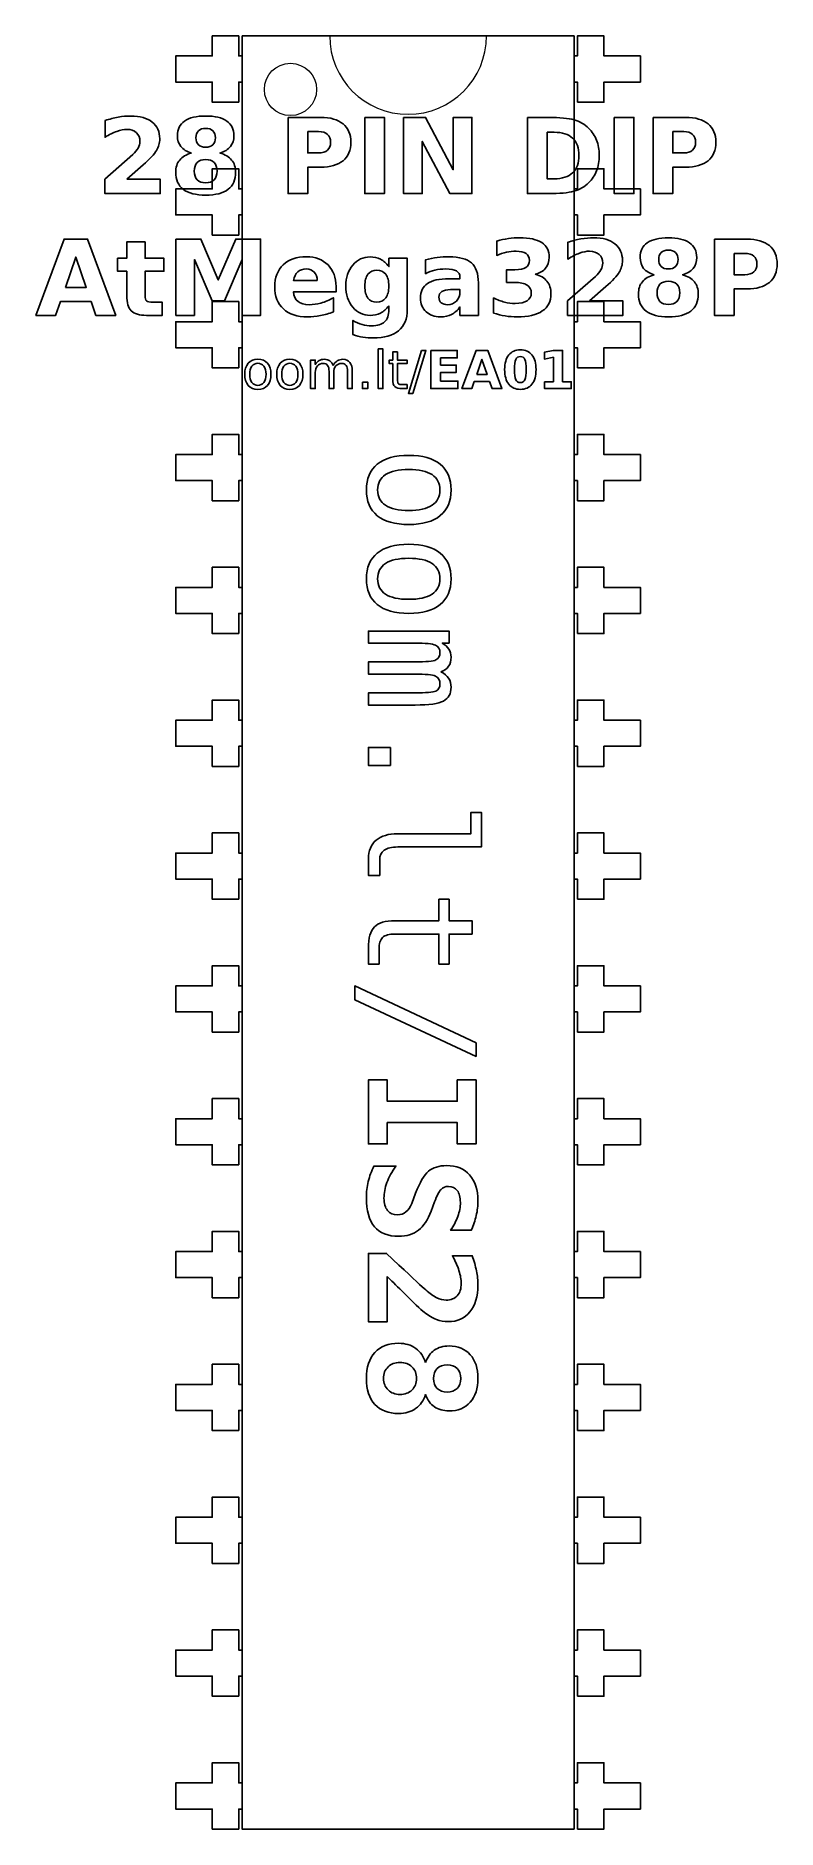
# Model space of a CAD drawing. Header units: centimetres. Extents: x -11.21 to -9.79, y -16.56 to -13.14.
import ezdxf

# ---------------------------------------------------------------- set-up
doc = ezdxf.new("R2010")
doc.units = ezdxf.units.CM
doc.header["$MEASUREMENT"] = 0
doc.layers.add('Layer 1', color=7, linetype='Continuous')

msp = doc.modelspace()

# ---------------------------------------------------------------- linework, layer by layer
at = {"layer": 'Layer 1', "color": 250, "lineweight": 9}
msp.add_ellipse((-10.725, -13.2379), major_axis=(0.05, 0), ratio=0.9998, dxfattribs=at)
at = {"layer": 'Layer 1', "color": 250, "lineweight": 25}
for points, knots in [([(-10.82385, -13.26242), (-10.82385, -13.26242), (-10.87465, -13.26242), (-10.87465, -13.26242), (-10.87465, -13.26242), (-10.87465, -13.26242), (-10.87465, -13.22392), (-10.87465, -13.22392), (-10.87465, -13.22392), (-10.87465, -13.22392), (-10.9445, -13.22392), (-10.9445, -13.22392), (-10.9445, -13.22392), (-10.9445, -13.22392), (-10.9445, -13.17392), (-10.9445, -13.17392), (-10.9445, -13.17392), (-10.9445, -13.17392), (-10.87465, -13.17392), (-10.87465, -13.17392), (-10.87465, -13.17392), (-10.87465, -13.17392), (-10.87465, -13.13542), (-10.87465, -13.13542), (-10.87465, -13.13542), (-10.87465, -13.13542), (-10.82385, -13.13542), (-10.82385, -13.13542), (-10.82385, -13.13542), (-10.82385, -13.13542), (-10.82385, -13.17392), (-10.82385, -13.17392), (-10.82385, -13.17392), (-10.82385, -13.17392), (-10.8175, -13.17392), (-10.8175, -13.17392), (-10.8175, -13.17392), (-10.8175, -13.17392), (-10.8175, -13.22392), (-10.8175, -13.22392), (-10.8175, -13.22392), (-10.8175, -13.22392), (-10.82385, -13.22392), (-10.82385, -13.22392), (-10.82385, -13.22392), (-10.82385, -13.22392), (-10.82385, -13.26242), (-10.82385, -13.26242)], [0, 0, 0, 0, 0.0833333, 0.0833333, 0.0833333, 0.0833333, 0.1666667, 0.1666667, 0.1666667, 0.1666667, 0.25, 0.25, 0.25, 0.25, 0.3333333, 0.3333333, 0.3333333, 0.3333333, 0.4166667, 0.4166667, 0.4166667, 0.4166667, 0.5, 0.5, 0.5, 0.5, 0.5833333, 0.5833333, 0.5833333, 0.5833333, 0.6666667, 0.6666667, 0.6666667, 0.6666667, 0.75, 0.75, 0.75, 0.75, 0.8333333, 0.8333333, 0.8333333, 0.8333333, 0.9166667, 0.9166667, 0.9166667, 0.9166667, 1, 1, 1, 1]), ([(-10.8175, -13.13542), (-10.8175, -13.13542), (-10.18251, -13.13542), (-10.18251, -13.13542), (-10.18251, -13.13542), (-10.18251, -13.13542), (-10.18251, -16.5644), (-10.18251, -16.5644), (-10.18251, -16.5644), (-10.18251, -16.5644), (-10.8175, -16.5644), (-10.8175, -16.5644), (-10.8175, -16.5644), (-10.8175, -16.5644), (-10.8175, -13.13542), (-10.8175, -13.13542)], [0, 0, 0, 0, 0.25, 0.25, 0.25, 0.25, 0.5, 0.5, 0.5, 0.5, 0.75, 0.75, 0.75, 0.75, 1, 1, 1, 1]), ([(-10.17615, -13.26242), (-10.17615, -13.26242), (-10.12535, -13.26242), (-10.12535, -13.26242), (-10.12535, -13.26242), (-10.12535, -13.26242), (-10.12535, -13.22392), (-10.12535, -13.22392), (-10.12535, -13.22392), (-10.12535, -13.22392), (-10.0555, -13.22392), (-10.0555, -13.22392), (-10.0555, -13.22392), (-10.0555, -13.22392), (-10.0555, -13.17392), (-10.0555, -13.17392), (-10.0555, -13.17392), (-10.0555, -13.17392), (-10.12535, -13.17392), (-10.12535, -13.17392), (-10.12535, -13.17392), (-10.12535, -13.17392), (-10.12535, -13.13542), (-10.12535, -13.13542), (-10.12535, -13.13542), (-10.12535, -13.13542), (-10.17615, -13.13542), (-10.17615, -13.13542), (-10.17615, -13.13542), (-10.17615, -13.13542), (-10.17615, -13.17392), (-10.17615, -13.17392), (-10.17615, -13.17392), (-10.17615, -13.17392), (-10.1825, -13.17392), (-10.1825, -13.17392), (-10.1825, -13.17392), (-10.1825, -13.17392), (-10.1825, -13.22392), (-10.1825, -13.22392), (-10.1825, -13.22392), (-10.1825, -13.22392), (-10.17615, -13.22392), (-10.17615, -13.22392), (-10.17615, -13.22392), (-10.17615, -13.22392), (-10.17615, -13.26242), (-10.17615, -13.26242)], [0, 0, 0, 0, 0.0833333, 0.0833333, 0.0833333, 0.0833333, 0.1666667, 0.1666667, 0.1666667, 0.1666667, 0.25, 0.25, 0.25, 0.25, 0.3333333, 0.3333333, 0.3333333, 0.3333333, 0.4166667, 0.4166667, 0.4166667, 0.4166667, 0.5, 0.5, 0.5, 0.5, 0.5833333, 0.5833333, 0.5833333, 0.5833333, 0.6666667, 0.6666667, 0.6666667, 0.6666667, 0.75, 0.75, 0.75, 0.75, 0.8333333, 0.8333333, 0.8333333, 0.8333333, 0.9166667, 0.9166667, 0.9166667, 0.9166667, 1, 1, 1, 1]), ([(-10.82385, -13.51642), (-10.82385, -13.51642), (-10.87465, -13.51642), (-10.87465, -13.51642), (-10.87465, -13.51642), (-10.87465, -13.51642), (-10.87465, -13.47792), (-10.87465, -13.47792), (-10.87465, -13.47792), (-10.87465, -13.47792), (-10.9445, -13.47792), (-10.9445, -13.47792), (-10.9445, -13.47792), (-10.9445, -13.47792), (-10.9445, -13.42792), (-10.9445, -13.42792), (-10.9445, -13.42792), (-10.9445, -13.42792), (-10.87465, -13.42792), (-10.87465, -13.42792), (-10.87465, -13.42792), (-10.87465, -13.42792), (-10.87465, -13.38942), (-10.87465, -13.38942), (-10.87465, -13.38942), (-10.87465, -13.38942), (-10.82385, -13.38942), (-10.82385, -13.38942), (-10.82385, -13.38942), (-10.82385, -13.38942), (-10.82385, -13.42792), (-10.82385, -13.42792), (-10.82385, -13.42792), (-10.82385, -13.42792), (-10.8175, -13.42792), (-10.8175, -13.42792), (-10.8175, -13.42792), (-10.8175, -13.42792), (-10.8175, -13.47792), (-10.8175, -13.47792), (-10.8175, -13.47792), (-10.8175, -13.47792), (-10.82385, -13.47792), (-10.82385, -13.47792), (-10.82385, -13.47792), (-10.82385, -13.47792), (-10.82385, -13.51642), (-10.82385, -13.51642)], [0, 0, 0, 0, 0.0833333, 0.0833333, 0.0833333, 0.0833333, 0.1666667, 0.1666667, 0.1666667, 0.1666667, 0.25, 0.25, 0.25, 0.25, 0.3333333, 0.3333333, 0.3333333, 0.3333333, 0.4166667, 0.4166667, 0.4166667, 0.4166667, 0.5, 0.5, 0.5, 0.5, 0.5833333, 0.5833333, 0.5833333, 0.5833333, 0.6666667, 0.6666667, 0.6666667, 0.6666667, 0.75, 0.75, 0.75, 0.75, 0.8333333, 0.8333333, 0.8333333, 0.8333333, 0.9166667, 0.9166667, 0.9166667, 0.9166667, 1, 1, 1, 1]), ([(-10.17615, -13.51642), (-10.17615, -13.51642), (-10.12535, -13.51642), (-10.12535, -13.51642), (-10.12535, -13.51642), (-10.12535, -13.51642), (-10.12535, -13.47792), (-10.12535, -13.47792), (-10.12535, -13.47792), (-10.12535, -13.47792), (-10.0555, -13.47792), (-10.0555, -13.47792), (-10.0555, -13.47792), (-10.0555, -13.47792), (-10.0555, -13.42792), (-10.0555, -13.42792), (-10.0555, -13.42792), (-10.0555, -13.42792), (-10.12535, -13.42792), (-10.12535, -13.42792), (-10.12535, -13.42792), (-10.12535, -13.42792), (-10.12535, -13.38942), (-10.12535, -13.38942), (-10.12535, -13.38942), (-10.12535, -13.38942), (-10.17615, -13.38942), (-10.17615, -13.38942), (-10.17615, -13.38942), (-10.17615, -13.38942), (-10.17615, -13.42792), (-10.17615, -13.42792), (-10.17615, -13.42792), (-10.17615, -13.42792), (-10.1825, -13.42792), (-10.1825, -13.42792), (-10.1825, -13.42792), (-10.1825, -13.42792), (-10.1825, -13.47792), (-10.1825, -13.47792), (-10.1825, -13.47792), (-10.1825, -13.47792), (-10.17615, -13.47792), (-10.17615, -13.47792), (-10.17615, -13.47792), (-10.17615, -13.47792), (-10.17615, -13.51642), (-10.17615, -13.51642)], [0, 0, 0, 0, 0.0833333, 0.0833333, 0.0833333, 0.0833333, 0.1666667, 0.1666667, 0.1666667, 0.1666667, 0.25, 0.25, 0.25, 0.25, 0.3333333, 0.3333333, 0.3333333, 0.3333333, 0.4166667, 0.4166667, 0.4166667, 0.4166667, 0.5, 0.5, 0.5, 0.5, 0.5833333, 0.5833333, 0.5833333, 0.5833333, 0.6666667, 0.6666667, 0.6666667, 0.6666667, 0.75, 0.75, 0.75, 0.75, 0.8333333, 0.8333333, 0.8333333, 0.8333333, 0.9166667, 0.9166667, 0.9166667, 0.9166667, 1, 1, 1, 1]), ([(-10.82385, -13.77042), (-10.82385, -13.77042), (-10.87465, -13.77042), (-10.87465, -13.77042), (-10.87465, -13.77042), (-10.87465, -13.77042), (-10.87465, -13.73192), (-10.87465, -13.73192), (-10.87465, -13.73192), (-10.87465, -13.73192), (-10.9445, -13.73192), (-10.9445, -13.73192), (-10.9445, -13.73192), (-10.9445, -13.73192), (-10.9445, -13.68192), (-10.9445, -13.68192), (-10.9445, -13.68192), (-10.9445, -13.68192), (-10.87465, -13.68192), (-10.87465, -13.68192), (-10.87465, -13.68192), (-10.87465, -13.68192), (-10.87465, -13.64342), (-10.87465, -13.64342), (-10.87465, -13.64342), (-10.87465, -13.64342), (-10.82385, -13.64342), (-10.82385, -13.64342), (-10.82385, -13.64342), (-10.82385, -13.64342), (-10.82385, -13.68192), (-10.82385, -13.68192), (-10.82385, -13.68192), (-10.82385, -13.68192), (-10.8175, -13.68192), (-10.8175, -13.68192), (-10.8175, -13.68192), (-10.8175, -13.68192), (-10.8175, -13.73192), (-10.8175, -13.73192), (-10.8175, -13.73192), (-10.8175, -13.73192), (-10.82385, -13.73192), (-10.82385, -13.73192), (-10.82385, -13.73192), (-10.82385, -13.73192), (-10.82385, -13.77042), (-10.82385, -13.77042)], [0, 0, 0, 0, 0.0833333, 0.0833333, 0.0833333, 0.0833333, 0.1666667, 0.1666667, 0.1666667, 0.1666667, 0.25, 0.25, 0.25, 0.25, 0.3333333, 0.3333333, 0.3333333, 0.3333333, 0.4166667, 0.4166667, 0.4166667, 0.4166667, 0.5, 0.5, 0.5, 0.5, 0.5833333, 0.5833333, 0.5833333, 0.5833333, 0.6666667, 0.6666667, 0.6666667, 0.6666667, 0.75, 0.75, 0.75, 0.75, 0.8333333, 0.8333333, 0.8333333, 0.8333333, 0.9166667, 0.9166667, 0.9166667, 0.9166667, 1, 1, 1, 1]), ([(-10.17615, -13.77042), (-10.17615, -13.77042), (-10.12535, -13.77042), (-10.12535, -13.77042), (-10.12535, -13.77042), (-10.12535, -13.77042), (-10.12535, -13.73192), (-10.12535, -13.73192), (-10.12535, -13.73192), (-10.12535, -13.73192), (-10.0555, -13.73192), (-10.0555, -13.73192), (-10.0555, -13.73192), (-10.0555, -13.73192), (-10.0555, -13.68192), (-10.0555, -13.68192), (-10.0555, -13.68192), (-10.0555, -13.68192), (-10.12535, -13.68192), (-10.12535, -13.68192), (-10.12535, -13.68192), (-10.12535, -13.68192), (-10.12535, -13.64342), (-10.12535, -13.64342), (-10.12535, -13.64342), (-10.12535, -13.64342), (-10.17615, -13.64342), (-10.17615, -13.64342), (-10.17615, -13.64342), (-10.17615, -13.64342), (-10.17615, -13.68192), (-10.17615, -13.68192), (-10.17615, -13.68192), (-10.17615, -13.68192), (-10.1825, -13.68192), (-10.1825, -13.68192), (-10.1825, -13.68192), (-10.1825, -13.68192), (-10.1825, -13.73192), (-10.1825, -13.73192), (-10.1825, -13.73192), (-10.1825, -13.73192), (-10.17615, -13.73192), (-10.17615, -13.73192), (-10.17615, -13.73192), (-10.17615, -13.73192), (-10.17615, -13.77042), (-10.17615, -13.77042)], [0, 0, 0, 0, 0.0833333, 0.0833333, 0.0833333, 0.0833333, 0.1666667, 0.1666667, 0.1666667, 0.1666667, 0.25, 0.25, 0.25, 0.25, 0.3333333, 0.3333333, 0.3333333, 0.3333333, 0.4166667, 0.4166667, 0.4166667, 0.4166667, 0.5, 0.5, 0.5, 0.5, 0.5833333, 0.5833333, 0.5833333, 0.5833333, 0.6666667, 0.6666667, 0.6666667, 0.6666667, 0.75, 0.75, 0.75, 0.75, 0.8333333, 0.8333333, 0.8333333, 0.8333333, 0.9166667, 0.9166667, 0.9166667, 0.9166667, 1, 1, 1, 1]), ([(-10.82385, -14.02442), (-10.82385, -14.02442), (-10.87465, -14.02442), (-10.87465, -14.02442), (-10.87465, -14.02442), (-10.87465, -14.02442), (-10.87465, -13.98592), (-10.87465, -13.98592), (-10.87465, -13.98592), (-10.87465, -13.98592), (-10.9445, -13.98592), (-10.9445, -13.98592), (-10.9445, -13.98592), (-10.9445, -13.98592), (-10.9445, -13.93592), (-10.9445, -13.93592), (-10.9445, -13.93592), (-10.9445, -13.93592), (-10.87465, -13.93592), (-10.87465, -13.93592), (-10.87465, -13.93592), (-10.87465, -13.93592), (-10.87465, -13.89742), (-10.87465, -13.89742), (-10.87465, -13.89742), (-10.87465, -13.89742), (-10.82385, -13.89742), (-10.82385, -13.89742), (-10.82385, -13.89742), (-10.82385, -13.89742), (-10.82385, -13.93592), (-10.82385, -13.93592), (-10.82385, -13.93592), (-10.82385, -13.93592), (-10.8175, -13.93592), (-10.8175, -13.93592), (-10.8175, -13.93592), (-10.8175, -13.93592), (-10.8175, -13.98592), (-10.8175, -13.98592), (-10.8175, -13.98592), (-10.8175, -13.98592), (-10.82385, -13.98592), (-10.82385, -13.98592), (-10.82385, -13.98592), (-10.82385, -13.98592), (-10.82385, -14.02442), (-10.82385, -14.02442)], [0, 0, 0, 0, 0.0833333, 0.0833333, 0.0833333, 0.0833333, 0.1666667, 0.1666667, 0.1666667, 0.1666667, 0.25, 0.25, 0.25, 0.25, 0.3333333, 0.3333333, 0.3333333, 0.3333333, 0.4166667, 0.4166667, 0.4166667, 0.4166667, 0.5, 0.5, 0.5, 0.5, 0.5833333, 0.5833333, 0.5833333, 0.5833333, 0.6666667, 0.6666667, 0.6666667, 0.6666667, 0.75, 0.75, 0.75, 0.75, 0.8333333, 0.8333333, 0.8333333, 0.8333333, 0.9166667, 0.9166667, 0.9166667, 0.9166667, 1, 1, 1, 1]), ([(-10.17615, -14.02442), (-10.17615, -14.02442), (-10.12535, -14.02442), (-10.12535, -14.02442), (-10.12535, -14.02442), (-10.12535, -14.02442), (-10.12535, -13.98592), (-10.12535, -13.98592), (-10.12535, -13.98592), (-10.12535, -13.98592), (-10.0555, -13.98592), (-10.0555, -13.98592), (-10.0555, -13.98592), (-10.0555, -13.98592), (-10.0555, -13.93592), (-10.0555, -13.93592), (-10.0555, -13.93592), (-10.0555, -13.93592), (-10.12535, -13.93592), (-10.12535, -13.93592), (-10.12535, -13.93592), (-10.12535, -13.93592), (-10.12535, -13.89742), (-10.12535, -13.89742), (-10.12535, -13.89742), (-10.12535, -13.89742), (-10.17615, -13.89742), (-10.17615, -13.89742), (-10.17615, -13.89742), (-10.17615, -13.89742), (-10.17615, -13.93592), (-10.17615, -13.93592), (-10.17615, -13.93592), (-10.17615, -13.93592), (-10.1825, -13.93592), (-10.1825, -13.93592), (-10.1825, -13.93592), (-10.1825, -13.93592), (-10.1825, -13.98592), (-10.1825, -13.98592), (-10.1825, -13.98592), (-10.1825, -13.98592), (-10.17615, -13.98592), (-10.17615, -13.98592), (-10.17615, -13.98592), (-10.17615, -13.98592), (-10.17615, -14.02442), (-10.17615, -14.02442)], [0, 0, 0, 0, 0.0833333, 0.0833333, 0.0833333, 0.0833333, 0.1666667, 0.1666667, 0.1666667, 0.1666667, 0.25, 0.25, 0.25, 0.25, 0.3333333, 0.3333333, 0.3333333, 0.3333333, 0.4166667, 0.4166667, 0.4166667, 0.4166667, 0.5, 0.5, 0.5, 0.5, 0.5833333, 0.5833333, 0.5833333, 0.5833333, 0.6666667, 0.6666667, 0.6666667, 0.6666667, 0.75, 0.75, 0.75, 0.75, 0.8333333, 0.8333333, 0.8333333, 0.8333333, 0.9166667, 0.9166667, 0.9166667, 0.9166667, 1, 1, 1, 1]), ([(-10.82385, -14.27842), (-10.82385, -14.27842), (-10.87465, -14.27842), (-10.87465, -14.27842), (-10.87465, -14.27842), (-10.87465, -14.27842), (-10.87465, -14.23992), (-10.87465, -14.23992), (-10.87465, -14.23992), (-10.87465, -14.23992), (-10.9445, -14.23992), (-10.9445, -14.23992), (-10.9445, -14.23992), (-10.9445, -14.23992), (-10.9445, -14.18992), (-10.9445, -14.18992), (-10.9445, -14.18992), (-10.9445, -14.18992), (-10.87465, -14.18992), (-10.87465, -14.18992), (-10.87465, -14.18992), (-10.87465, -14.18992), (-10.87465, -14.15142), (-10.87465, -14.15142), (-10.87465, -14.15142), (-10.87465, -14.15142), (-10.82385, -14.15142), (-10.82385, -14.15142), (-10.82385, -14.15142), (-10.82385, -14.15142), (-10.82385, -14.18992), (-10.82385, -14.18992), (-10.82385, -14.18992), (-10.82385, -14.18992), (-10.8175, -14.18992), (-10.8175, -14.18992), (-10.8175, -14.18992), (-10.8175, -14.18992), (-10.8175, -14.23992), (-10.8175, -14.23992), (-10.8175, -14.23992), (-10.8175, -14.23992), (-10.82385, -14.23992), (-10.82385, -14.23992), (-10.82385, -14.23992), (-10.82385, -14.23992), (-10.82385, -14.27842), (-10.82385, -14.27842)], [0, 0, 0, 0, 0.0833333, 0.0833333, 0.0833333, 0.0833333, 0.1666667, 0.1666667, 0.1666667, 0.1666667, 0.25, 0.25, 0.25, 0.25, 0.3333333, 0.3333333, 0.3333333, 0.3333333, 0.4166667, 0.4166667, 0.4166667, 0.4166667, 0.5, 0.5, 0.5, 0.5, 0.5833333, 0.5833333, 0.5833333, 0.5833333, 0.6666667, 0.6666667, 0.6666667, 0.6666667, 0.75, 0.75, 0.75, 0.75, 0.8333333, 0.8333333, 0.8333333, 0.8333333, 0.9166667, 0.9166667, 0.9166667, 0.9166667, 1, 1, 1, 1]), ([(-10.17615, -14.27842), (-10.17615, -14.27842), (-10.12535, -14.27842), (-10.12535, -14.27842), (-10.12535, -14.27842), (-10.12535, -14.27842), (-10.12535, -14.23992), (-10.12535, -14.23992), (-10.12535, -14.23992), (-10.12535, -14.23992), (-10.0555, -14.23992), (-10.0555, -14.23992), (-10.0555, -14.23992), (-10.0555, -14.23992), (-10.0555, -14.18992), (-10.0555, -14.18992), (-10.0555, -14.18992), (-10.0555, -14.18992), (-10.12535, -14.18992), (-10.12535, -14.18992), (-10.12535, -14.18992), (-10.12535, -14.18992), (-10.12535, -14.15142), (-10.12535, -14.15142), (-10.12535, -14.15142), (-10.12535, -14.15142), (-10.17615, -14.15142), (-10.17615, -14.15142), (-10.17615, -14.15142), (-10.17615, -14.15142), (-10.17615, -14.18992), (-10.17615, -14.18992), (-10.17615, -14.18992), (-10.17615, -14.18992), (-10.1825, -14.18992), (-10.1825, -14.18992), (-10.1825, -14.18992), (-10.1825, -14.18992), (-10.1825, -14.23992), (-10.1825, -14.23992), (-10.1825, -14.23992), (-10.1825, -14.23992), (-10.17615, -14.23992), (-10.17615, -14.23992), (-10.17615, -14.23992), (-10.17615, -14.23992), (-10.17615, -14.27842), (-10.17615, -14.27842)], [0, 0, 0, 0, 0.0833333, 0.0833333, 0.0833333, 0.0833333, 0.1666667, 0.1666667, 0.1666667, 0.1666667, 0.25, 0.25, 0.25, 0.25, 0.3333333, 0.3333333, 0.3333333, 0.3333333, 0.4166667, 0.4166667, 0.4166667, 0.4166667, 0.5, 0.5, 0.5, 0.5, 0.5833333, 0.5833333, 0.5833333, 0.5833333, 0.6666667, 0.6666667, 0.6666667, 0.6666667, 0.75, 0.75, 0.75, 0.75, 0.8333333, 0.8333333, 0.8333333, 0.8333333, 0.9166667, 0.9166667, 0.9166667, 0.9166667, 1, 1, 1, 1]), ([(-10.82385, -14.53242), (-10.82385, -14.53242), (-10.87465, -14.53242), (-10.87465, -14.53242), (-10.87465, -14.53242), (-10.87465, -14.53242), (-10.87465, -14.49392), (-10.87465, -14.49392), (-10.87465, -14.49392), (-10.87465, -14.49392), (-10.9445, -14.49392), (-10.9445, -14.49392), (-10.9445, -14.49392), (-10.9445, -14.49392), (-10.9445, -14.44392), (-10.9445, -14.44392), (-10.9445, -14.44392), (-10.9445, -14.44392), (-10.87465, -14.44392), (-10.87465, -14.44392), (-10.87465, -14.44392), (-10.87465, -14.44392), (-10.87465, -14.40542), (-10.87465, -14.40542), (-10.87465, -14.40542), (-10.87465, -14.40542), (-10.82385, -14.40542), (-10.82385, -14.40542), (-10.82385, -14.40542), (-10.82385, -14.40542), (-10.82385, -14.44392), (-10.82385, -14.44392), (-10.82385, -14.44392), (-10.82385, -14.44392), (-10.8175, -14.44392), (-10.8175, -14.44392), (-10.8175, -14.44392), (-10.8175, -14.44392), (-10.8175, -14.49392), (-10.8175, -14.49392), (-10.8175, -14.49392), (-10.8175, -14.49392), (-10.82385, -14.49392), (-10.82385, -14.49392), (-10.82385, -14.49392), (-10.82385, -14.49392), (-10.82385, -14.53242), (-10.82385, -14.53242)], [0, 0, 0, 0, 0.0833333, 0.0833333, 0.0833333, 0.0833333, 0.1666667, 0.1666667, 0.1666667, 0.1666667, 0.25, 0.25, 0.25, 0.25, 0.3333333, 0.3333333, 0.3333333, 0.3333333, 0.4166667, 0.4166667, 0.4166667, 0.4166667, 0.5, 0.5, 0.5, 0.5, 0.5833333, 0.5833333, 0.5833333, 0.5833333, 0.6666667, 0.6666667, 0.6666667, 0.6666667, 0.75, 0.75, 0.75, 0.75, 0.8333333, 0.8333333, 0.8333333, 0.8333333, 0.9166667, 0.9166667, 0.9166667, 0.9166667, 1, 1, 1, 1]), ([(-10.17615, -14.53242), (-10.17615, -14.53242), (-10.12535, -14.53242), (-10.12535, -14.53242), (-10.12535, -14.53242), (-10.12535, -14.53242), (-10.12535, -14.49392), (-10.12535, -14.49392), (-10.12535, -14.49392), (-10.12535, -14.49392), (-10.0555, -14.49392), (-10.0555, -14.49392), (-10.0555, -14.49392), (-10.0555, -14.49392), (-10.0555, -14.44392), (-10.0555, -14.44392), (-10.0555, -14.44392), (-10.0555, -14.44392), (-10.12535, -14.44392), (-10.12535, -14.44392), (-10.12535, -14.44392), (-10.12535, -14.44392), (-10.12535, -14.40542), (-10.12535, -14.40542), (-10.12535, -14.40542), (-10.12535, -14.40542), (-10.17615, -14.40542), (-10.17615, -14.40542), (-10.17615, -14.40542), (-10.17615, -14.40542), (-10.17615, -14.44392), (-10.17615, -14.44392), (-10.17615, -14.44392), (-10.17615, -14.44392), (-10.1825, -14.44392), (-10.1825, -14.44392), (-10.1825, -14.44392), (-10.1825, -14.44392), (-10.1825, -14.49392), (-10.1825, -14.49392), (-10.1825, -14.49392), (-10.1825, -14.49392), (-10.17615, -14.49392), (-10.17615, -14.49392), (-10.17615, -14.49392), (-10.17615, -14.49392), (-10.17615, -14.53242), (-10.17615, -14.53242)], [0, 0, 0, 0, 0.0833333, 0.0833333, 0.0833333, 0.0833333, 0.1666667, 0.1666667, 0.1666667, 0.1666667, 0.25, 0.25, 0.25, 0.25, 0.3333333, 0.3333333, 0.3333333, 0.3333333, 0.4166667, 0.4166667, 0.4166667, 0.4166667, 0.5, 0.5, 0.5, 0.5, 0.5833333, 0.5833333, 0.5833333, 0.5833333, 0.6666667, 0.6666667, 0.6666667, 0.6666667, 0.75, 0.75, 0.75, 0.75, 0.8333333, 0.8333333, 0.8333333, 0.8333333, 0.9166667, 0.9166667, 0.9166667, 0.9166667, 1, 1, 1, 1]), ([(-10.82385, -14.78642), (-10.82385, -14.78642), (-10.87465, -14.78642), (-10.87465, -14.78642), (-10.87465, -14.78642), (-10.87465, -14.78642), (-10.87465, -14.74792), (-10.87465, -14.74792), (-10.87465, -14.74792), (-10.87465, -14.74792), (-10.9445, -14.74792), (-10.9445, -14.74792), (-10.9445, -14.74792), (-10.9445, -14.74792), (-10.9445, -14.69792), (-10.9445, -14.69792), (-10.9445, -14.69792), (-10.9445, -14.69792), (-10.87465, -14.69792), (-10.87465, -14.69792), (-10.87465, -14.69792), (-10.87465, -14.69792), (-10.87465, -14.65942), (-10.87465, -14.65942), (-10.87465, -14.65942), (-10.87465, -14.65942), (-10.82385, -14.65942), (-10.82385, -14.65942), (-10.82385, -14.65942), (-10.82385, -14.65942), (-10.82385, -14.69792), (-10.82385, -14.69792), (-10.82385, -14.69792), (-10.82385, -14.69792), (-10.8175, -14.69792), (-10.8175, -14.69792), (-10.8175, -14.69792), (-10.8175, -14.69792), (-10.8175, -14.74792), (-10.8175, -14.74792), (-10.8175, -14.74792), (-10.8175, -14.74792), (-10.82385, -14.74792), (-10.82385, -14.74792), (-10.82385, -14.74792), (-10.82385, -14.74792), (-10.82385, -14.78642), (-10.82385, -14.78642)], [0, 0, 0, 0, 0.0833333, 0.0833333, 0.0833333, 0.0833333, 0.1666667, 0.1666667, 0.1666667, 0.1666667, 0.25, 0.25, 0.25, 0.25, 0.3333333, 0.3333333, 0.3333333, 0.3333333, 0.4166667, 0.4166667, 0.4166667, 0.4166667, 0.5, 0.5, 0.5, 0.5, 0.5833333, 0.5833333, 0.5833333, 0.5833333, 0.6666667, 0.6666667, 0.6666667, 0.6666667, 0.75, 0.75, 0.75, 0.75, 0.8333333, 0.8333333, 0.8333333, 0.8333333, 0.9166667, 0.9166667, 0.9166667, 0.9166667, 1, 1, 1, 1]), ([(-10.17615, -14.78642), (-10.17615, -14.78642), (-10.12535, -14.78642), (-10.12535, -14.78642), (-10.12535, -14.78642), (-10.12535, -14.78642), (-10.12535, -14.74792), (-10.12535, -14.74792), (-10.12535, -14.74792), (-10.12535, -14.74792), (-10.0555, -14.74792), (-10.0555, -14.74792), (-10.0555, -14.74792), (-10.0555, -14.74792), (-10.0555, -14.69792), (-10.0555, -14.69792), (-10.0555, -14.69792), (-10.0555, -14.69792), (-10.12535, -14.69792), (-10.12535, -14.69792), (-10.12535, -14.69792), (-10.12535, -14.69792), (-10.12535, -14.65942), (-10.12535, -14.65942), (-10.12535, -14.65942), (-10.12535, -14.65942), (-10.17615, -14.65942), (-10.17615, -14.65942), (-10.17615, -14.65942), (-10.17615, -14.65942), (-10.17615, -14.69792), (-10.17615, -14.69792), (-10.17615, -14.69792), (-10.17615, -14.69792), (-10.1825, -14.69792), (-10.1825, -14.69792), (-10.1825, -14.69792), (-10.1825, -14.69792), (-10.1825, -14.74792), (-10.1825, -14.74792), (-10.1825, -14.74792), (-10.1825, -14.74792), (-10.17615, -14.74792), (-10.17615, -14.74792), (-10.17615, -14.74792), (-10.17615, -14.74792), (-10.17615, -14.78642), (-10.17615, -14.78642)], [0, 0, 0, 0, 0.0833333, 0.0833333, 0.0833333, 0.0833333, 0.1666667, 0.1666667, 0.1666667, 0.1666667, 0.25, 0.25, 0.25, 0.25, 0.3333333, 0.3333333, 0.3333333, 0.3333333, 0.4166667, 0.4166667, 0.4166667, 0.4166667, 0.5, 0.5, 0.5, 0.5, 0.5833333, 0.5833333, 0.5833333, 0.5833333, 0.6666667, 0.6666667, 0.6666667, 0.6666667, 0.75, 0.75, 0.75, 0.75, 0.8333333, 0.8333333, 0.8333333, 0.8333333, 0.9166667, 0.9166667, 0.9166667, 0.9166667, 1, 1, 1, 1]), ([(-10.82385, -15.04042), (-10.82385, -15.04042), (-10.87465, -15.04042), (-10.87465, -15.04042), (-10.87465, -15.04042), (-10.87465, -15.04042), (-10.87465, -15.00192), (-10.87465, -15.00192), (-10.87465, -15.00192), (-10.87465, -15.00192), (-10.9445, -15.00192), (-10.9445, -15.00192), (-10.9445, -15.00192), (-10.9445, -15.00192), (-10.9445, -14.95192), (-10.9445, -14.95192), (-10.9445, -14.95192), (-10.9445, -14.95192), (-10.87465, -14.95192), (-10.87465, -14.95192), (-10.87465, -14.95192), (-10.87465, -14.95192), (-10.87465, -14.91342), (-10.87465, -14.91342), (-10.87465, -14.91342), (-10.87465, -14.91342), (-10.82385, -14.91342), (-10.82385, -14.91342), (-10.82385, -14.91342), (-10.82385, -14.91342), (-10.82385, -14.95192), (-10.82385, -14.95192), (-10.82385, -14.95192), (-10.82385, -14.95192), (-10.8175, -14.95192), (-10.8175, -14.95192), (-10.8175, -14.95192), (-10.8175, -14.95192), (-10.8175, -15.00192), (-10.8175, -15.00192), (-10.8175, -15.00192), (-10.8175, -15.00192), (-10.82385, -15.00192), (-10.82385, -15.00192), (-10.82385, -15.00192), (-10.82385, -15.00192), (-10.82385, -15.04042), (-10.82385, -15.04042)], [0, 0, 0, 0, 0.0833333, 0.0833333, 0.0833333, 0.0833333, 0.1666667, 0.1666667, 0.1666667, 0.1666667, 0.25, 0.25, 0.25, 0.25, 0.3333333, 0.3333333, 0.3333333, 0.3333333, 0.4166667, 0.4166667, 0.4166667, 0.4166667, 0.5, 0.5, 0.5, 0.5, 0.5833333, 0.5833333, 0.5833333, 0.5833333, 0.6666667, 0.6666667, 0.6666667, 0.6666667, 0.75, 0.75, 0.75, 0.75, 0.8333333, 0.8333333, 0.8333333, 0.8333333, 0.9166667, 0.9166667, 0.9166667, 0.9166667, 1, 1, 1, 1]), ([(-10.17615, -15.04042), (-10.17615, -15.04042), (-10.12535, -15.04042), (-10.12535, -15.04042), (-10.12535, -15.04042), (-10.12535, -15.04042), (-10.12535, -15.00192), (-10.12535, -15.00192), (-10.12535, -15.00192), (-10.12535, -15.00192), (-10.0555, -15.00192), (-10.0555, -15.00192), (-10.0555, -15.00192), (-10.0555, -15.00192), (-10.0555, -14.95192), (-10.0555, -14.95192), (-10.0555, -14.95192), (-10.0555, -14.95192), (-10.12535, -14.95192), (-10.12535, -14.95192), (-10.12535, -14.95192), (-10.12535, -14.95192), (-10.12535, -14.91342), (-10.12535, -14.91342), (-10.12535, -14.91342), (-10.12535, -14.91342), (-10.17615, -14.91342), (-10.17615, -14.91342), (-10.17615, -14.91342), (-10.17615, -14.91342), (-10.17615, -14.95192), (-10.17615, -14.95192), (-10.17615, -14.95192), (-10.17615, -14.95192), (-10.1825, -14.95192), (-10.1825, -14.95192), (-10.1825, -14.95192), (-10.1825, -14.95192), (-10.1825, -15.00192), (-10.1825, -15.00192), (-10.1825, -15.00192), (-10.1825, -15.00192), (-10.17615, -15.00192), (-10.17615, -15.00192), (-10.17615, -15.00192), (-10.17615, -15.00192), (-10.17615, -15.04042), (-10.17615, -15.04042)], [0, 0, 0, 0, 0.0833333, 0.0833333, 0.0833333, 0.0833333, 0.1666667, 0.1666667, 0.1666667, 0.1666667, 0.25, 0.25, 0.25, 0.25, 0.3333333, 0.3333333, 0.3333333, 0.3333333, 0.4166667, 0.4166667, 0.4166667, 0.4166667, 0.5, 0.5, 0.5, 0.5, 0.5833333, 0.5833333, 0.5833333, 0.5833333, 0.6666667, 0.6666667, 0.6666667, 0.6666667, 0.75, 0.75, 0.75, 0.75, 0.8333333, 0.8333333, 0.8333333, 0.8333333, 0.9166667, 0.9166667, 0.9166667, 0.9166667, 1, 1, 1, 1]), ([(-10.82385, -15.29442), (-10.82385, -15.29442), (-10.87465, -15.29442), (-10.87465, -15.29442), (-10.87465, -15.29442), (-10.87465, -15.29442), (-10.87465, -15.25592), (-10.87465, -15.25592), (-10.87465, -15.25592), (-10.87465, -15.25592), (-10.9445, -15.25592), (-10.9445, -15.25592), (-10.9445, -15.25592), (-10.9445, -15.25592), (-10.9445, -15.20592), (-10.9445, -15.20592), (-10.9445, -15.20592), (-10.9445, -15.20592), (-10.87465, -15.20592), (-10.87465, -15.20592), (-10.87465, -15.20592), (-10.87465, -15.20592), (-10.87465, -15.16742), (-10.87465, -15.16742), (-10.87465, -15.16742), (-10.87465, -15.16742), (-10.82385, -15.16742), (-10.82385, -15.16742), (-10.82385, -15.16742), (-10.82385, -15.16742), (-10.82385, -15.20592), (-10.82385, -15.20592), (-10.82385, -15.20592), (-10.82385, -15.20592), (-10.8175, -15.20592), (-10.8175, -15.20592), (-10.8175, -15.20592), (-10.8175, -15.20592), (-10.8175, -15.25592), (-10.8175, -15.25592), (-10.8175, -15.25592), (-10.8175, -15.25592), (-10.82385, -15.25592), (-10.82385, -15.25592), (-10.82385, -15.25592), (-10.82385, -15.25592), (-10.82385, -15.29442), (-10.82385, -15.29442)], [0, 0, 0, 0, 0.0833333, 0.0833333, 0.0833333, 0.0833333, 0.1666667, 0.1666667, 0.1666667, 0.1666667, 0.25, 0.25, 0.25, 0.25, 0.3333333, 0.3333333, 0.3333333, 0.3333333, 0.4166667, 0.4166667, 0.4166667, 0.4166667, 0.5, 0.5, 0.5, 0.5, 0.5833333, 0.5833333, 0.5833333, 0.5833333, 0.6666667, 0.6666667, 0.6666667, 0.6666667, 0.75, 0.75, 0.75, 0.75, 0.8333333, 0.8333333, 0.8333333, 0.8333333, 0.9166667, 0.9166667, 0.9166667, 0.9166667, 1, 1, 1, 1]), ([(-10.17615, -15.29442), (-10.17615, -15.29442), (-10.12535, -15.29442), (-10.12535, -15.29442), (-10.12535, -15.29442), (-10.12535, -15.29442), (-10.12535, -15.25592), (-10.12535, -15.25592), (-10.12535, -15.25592), (-10.12535, -15.25592), (-10.0555, -15.25592), (-10.0555, -15.25592), (-10.0555, -15.25592), (-10.0555, -15.25592), (-10.0555, -15.20592), (-10.0555, -15.20592), (-10.0555, -15.20592), (-10.0555, -15.20592), (-10.12535, -15.20592), (-10.12535, -15.20592), (-10.12535, -15.20592), (-10.12535, -15.20592), (-10.12535, -15.16742), (-10.12535, -15.16742), (-10.12535, -15.16742), (-10.12535, -15.16742), (-10.17615, -15.16742), (-10.17615, -15.16742), (-10.17615, -15.16742), (-10.17615, -15.16742), (-10.17615, -15.20592), (-10.17615, -15.20592), (-10.17615, -15.20592), (-10.17615, -15.20592), (-10.1825, -15.20592), (-10.1825, -15.20592), (-10.1825, -15.20592), (-10.1825, -15.20592), (-10.1825, -15.25592), (-10.1825, -15.25592), (-10.1825, -15.25592), (-10.1825, -15.25592), (-10.17615, -15.25592), (-10.17615, -15.25592), (-10.17615, -15.25592), (-10.17615, -15.25592), (-10.17615, -15.29442), (-10.17615, -15.29442)], [0, 0, 0, 0, 0.0833333, 0.0833333, 0.0833333, 0.0833333, 0.1666667, 0.1666667, 0.1666667, 0.1666667, 0.25, 0.25, 0.25, 0.25, 0.3333333, 0.3333333, 0.3333333, 0.3333333, 0.4166667, 0.4166667, 0.4166667, 0.4166667, 0.5, 0.5, 0.5, 0.5, 0.5833333, 0.5833333, 0.5833333, 0.5833333, 0.6666667, 0.6666667, 0.6666667, 0.6666667, 0.75, 0.75, 0.75, 0.75, 0.8333333, 0.8333333, 0.8333333, 0.8333333, 0.9166667, 0.9166667, 0.9166667, 0.9166667, 1, 1, 1, 1]), ([(-10.82385, -15.54842), (-10.82385, -15.54842), (-10.87465, -15.54842), (-10.87465, -15.54842), (-10.87465, -15.54842), (-10.87465, -15.54842), (-10.87465, -15.50992), (-10.87465, -15.50992), (-10.87465, -15.50992), (-10.87465, -15.50992), (-10.9445, -15.50992), (-10.9445, -15.50992), (-10.9445, -15.50992), (-10.9445, -15.50992), (-10.9445, -15.45992), (-10.9445, -15.45992), (-10.9445, -15.45992), (-10.9445, -15.45992), (-10.87465, -15.45992), (-10.87465, -15.45992), (-10.87465, -15.45992), (-10.87465, -15.45992), (-10.87465, -15.42142), (-10.87465, -15.42142), (-10.87465, -15.42142), (-10.87465, -15.42142), (-10.82385, -15.42142), (-10.82385, -15.42142), (-10.82385, -15.42142), (-10.82385, -15.42142), (-10.82385, -15.45992), (-10.82385, -15.45992), (-10.82385, -15.45992), (-10.82385, -15.45992), (-10.8175, -15.45992), (-10.8175, -15.45992), (-10.8175, -15.45992), (-10.8175, -15.45992), (-10.8175, -15.50992), (-10.8175, -15.50992), (-10.8175, -15.50992), (-10.8175, -15.50992), (-10.82385, -15.50992), (-10.82385, -15.50992), (-10.82385, -15.50992), (-10.82385, -15.50992), (-10.82385, -15.54842), (-10.82385, -15.54842)], [0, 0, 0, 0, 0.0833333, 0.0833333, 0.0833333, 0.0833333, 0.1666667, 0.1666667, 0.1666667, 0.1666667, 0.25, 0.25, 0.25, 0.25, 0.3333333, 0.3333333, 0.3333333, 0.3333333, 0.4166667, 0.4166667, 0.4166667, 0.4166667, 0.5, 0.5, 0.5, 0.5, 0.5833333, 0.5833333, 0.5833333, 0.5833333, 0.6666667, 0.6666667, 0.6666667, 0.6666667, 0.75, 0.75, 0.75, 0.75, 0.8333333, 0.8333333, 0.8333333, 0.8333333, 0.9166667, 0.9166667, 0.9166667, 0.9166667, 1, 1, 1, 1]), ([(-10.17615, -15.54842), (-10.17615, -15.54842), (-10.12535, -15.54842), (-10.12535, -15.54842), (-10.12535, -15.54842), (-10.12535, -15.54842), (-10.12535, -15.50992), (-10.12535, -15.50992), (-10.12535, -15.50992), (-10.12535, -15.50992), (-10.0555, -15.50992), (-10.0555, -15.50992), (-10.0555, -15.50992), (-10.0555, -15.50992), (-10.0555, -15.45992), (-10.0555, -15.45992), (-10.0555, -15.45992), (-10.0555, -15.45992), (-10.12535, -15.45992), (-10.12535, -15.45992), (-10.12535, -15.45992), (-10.12535, -15.45992), (-10.12535, -15.42142), (-10.12535, -15.42142), (-10.12535, -15.42142), (-10.12535, -15.42142), (-10.17615, -15.42142), (-10.17615, -15.42142), (-10.17615, -15.42142), (-10.17615, -15.42142), (-10.17615, -15.45992), (-10.17615, -15.45992), (-10.17615, -15.45992), (-10.17615, -15.45992), (-10.1825, -15.45992), (-10.1825, -15.45992), (-10.1825, -15.45992), (-10.1825, -15.45992), (-10.1825, -15.50992), (-10.1825, -15.50992), (-10.1825, -15.50992), (-10.1825, -15.50992), (-10.17615, -15.50992), (-10.17615, -15.50992), (-10.17615, -15.50992), (-10.17615, -15.50992), (-10.17615, -15.54842), (-10.17615, -15.54842)], [0, 0, 0, 0, 0.0833333, 0.0833333, 0.0833333, 0.0833333, 0.1666667, 0.1666667, 0.1666667, 0.1666667, 0.25, 0.25, 0.25, 0.25, 0.3333333, 0.3333333, 0.3333333, 0.3333333, 0.4166667, 0.4166667, 0.4166667, 0.4166667, 0.5, 0.5, 0.5, 0.5, 0.5833333, 0.5833333, 0.5833333, 0.5833333, 0.6666667, 0.6666667, 0.6666667, 0.6666667, 0.75, 0.75, 0.75, 0.75, 0.8333333, 0.8333333, 0.8333333, 0.8333333, 0.9166667, 0.9166667, 0.9166667, 0.9166667, 1, 1, 1, 1]), ([(-10.82385, -15.80242), (-10.82385, -15.80242), (-10.87465, -15.80242), (-10.87465, -15.80242), (-10.87465, -15.80242), (-10.87465, -15.80242), (-10.87465, -15.76392), (-10.87465, -15.76392), (-10.87465, -15.76392), (-10.87465, -15.76392), (-10.9445, -15.76392), (-10.9445, -15.76392), (-10.9445, -15.76392), (-10.9445, -15.76392), (-10.9445, -15.71392), (-10.9445, -15.71392), (-10.9445, -15.71392), (-10.9445, -15.71392), (-10.87465, -15.71392), (-10.87465, -15.71392), (-10.87465, -15.71392), (-10.87465, -15.71392), (-10.87465, -15.67542), (-10.87465, -15.67542), (-10.87465, -15.67542), (-10.87465, -15.67542), (-10.82385, -15.67542), (-10.82385, -15.67542), (-10.82385, -15.67542), (-10.82385, -15.67542), (-10.82385, -15.71392), (-10.82385, -15.71392), (-10.82385, -15.71392), (-10.82385, -15.71392), (-10.8175, -15.71392), (-10.8175, -15.71392), (-10.8175, -15.71392), (-10.8175, -15.71392), (-10.8175, -15.76392), (-10.8175, -15.76392), (-10.8175, -15.76392), (-10.8175, -15.76392), (-10.82385, -15.76392), (-10.82385, -15.76392), (-10.82385, -15.76392), (-10.82385, -15.76392), (-10.82385, -15.80242), (-10.82385, -15.80242)], [0, 0, 0, 0, 0.0833333, 0.0833333, 0.0833333, 0.0833333, 0.1666667, 0.1666667, 0.1666667, 0.1666667, 0.25, 0.25, 0.25, 0.25, 0.3333333, 0.3333333, 0.3333333, 0.3333333, 0.4166667, 0.4166667, 0.4166667, 0.4166667, 0.5, 0.5, 0.5, 0.5, 0.5833333, 0.5833333, 0.5833333, 0.5833333, 0.6666667, 0.6666667, 0.6666667, 0.6666667, 0.75, 0.75, 0.75, 0.75, 0.8333333, 0.8333333, 0.8333333, 0.8333333, 0.9166667, 0.9166667, 0.9166667, 0.9166667, 1, 1, 1, 1]), ([(-10.17615, -15.80242), (-10.17615, -15.80242), (-10.12535, -15.80242), (-10.12535, -15.80242), (-10.12535, -15.80242), (-10.12535, -15.80242), (-10.12535, -15.76392), (-10.12535, -15.76392), (-10.12535, -15.76392), (-10.12535, -15.76392), (-10.0555, -15.76392), (-10.0555, -15.76392), (-10.0555, -15.76392), (-10.0555, -15.76392), (-10.0555, -15.71392), (-10.0555, -15.71392), (-10.0555, -15.71392), (-10.0555, -15.71392), (-10.12535, -15.71392), (-10.12535, -15.71392), (-10.12535, -15.71392), (-10.12535, -15.71392), (-10.12535, -15.67542), (-10.12535, -15.67542), (-10.12535, -15.67542), (-10.12535, -15.67542), (-10.17615, -15.67542), (-10.17615, -15.67542), (-10.17615, -15.67542), (-10.17615, -15.67542), (-10.17615, -15.71392), (-10.17615, -15.71392), (-10.17615, -15.71392), (-10.17615, -15.71392), (-10.1825, -15.71392), (-10.1825, -15.71392), (-10.1825, -15.71392), (-10.1825, -15.71392), (-10.1825, -15.76392), (-10.1825, -15.76392), (-10.1825, -15.76392), (-10.1825, -15.76392), (-10.17615, -15.76392), (-10.17615, -15.76392), (-10.17615, -15.76392), (-10.17615, -15.76392), (-10.17615, -15.80242), (-10.17615, -15.80242)], [0, 0, 0, 0, 0.0833333, 0.0833333, 0.0833333, 0.0833333, 0.1666667, 0.1666667, 0.1666667, 0.1666667, 0.25, 0.25, 0.25, 0.25, 0.3333333, 0.3333333, 0.3333333, 0.3333333, 0.4166667, 0.4166667, 0.4166667, 0.4166667, 0.5, 0.5, 0.5, 0.5, 0.5833333, 0.5833333, 0.5833333, 0.5833333, 0.6666667, 0.6666667, 0.6666667, 0.6666667, 0.75, 0.75, 0.75, 0.75, 0.8333333, 0.8333333, 0.8333333, 0.8333333, 0.9166667, 0.9166667, 0.9166667, 0.9166667, 1, 1, 1, 1]), ([(-10.82385, -16.05642), (-10.82385, -16.05642), (-10.87465, -16.05642), (-10.87465, -16.05642), (-10.87465, -16.05642), (-10.87465, -16.05642), (-10.87465, -16.01792), (-10.87465, -16.01792), (-10.87465, -16.01792), (-10.87465, -16.01792), (-10.9445, -16.01792), (-10.9445, -16.01792), (-10.9445, -16.01792), (-10.9445, -16.01792), (-10.9445, -15.96792), (-10.9445, -15.96792), (-10.9445, -15.96792), (-10.9445, -15.96792), (-10.87465, -15.96792), (-10.87465, -15.96792), (-10.87465, -15.96792), (-10.87465, -15.96792), (-10.87465, -15.92942), (-10.87465, -15.92942), (-10.87465, -15.92942), (-10.87465, -15.92942), (-10.82385, -15.92942), (-10.82385, -15.92942), (-10.82385, -15.92942), (-10.82385, -15.92942), (-10.82385, -15.96792), (-10.82385, -15.96792), (-10.82385, -15.96792), (-10.82385, -15.96792), (-10.8175, -15.96792), (-10.8175, -15.96792), (-10.8175, -15.96792), (-10.8175, -15.96792), (-10.8175, -16.01792), (-10.8175, -16.01792), (-10.8175, -16.01792), (-10.8175, -16.01792), (-10.82385, -16.01792), (-10.82385, -16.01792), (-10.82385, -16.01792), (-10.82385, -16.01792), (-10.82385, -16.05642), (-10.82385, -16.05642)], [0, 0, 0, 0, 0.0833333, 0.0833333, 0.0833333, 0.0833333, 0.1666667, 0.1666667, 0.1666667, 0.1666667, 0.25, 0.25, 0.25, 0.25, 0.3333333, 0.3333333, 0.3333333, 0.3333333, 0.4166667, 0.4166667, 0.4166667, 0.4166667, 0.5, 0.5, 0.5, 0.5, 0.5833333, 0.5833333, 0.5833333, 0.5833333, 0.6666667, 0.6666667, 0.6666667, 0.6666667, 0.75, 0.75, 0.75, 0.75, 0.8333333, 0.8333333, 0.8333333, 0.8333333, 0.9166667, 0.9166667, 0.9166667, 0.9166667, 1, 1, 1, 1]), ([(-10.17615, -16.05642), (-10.17615, -16.05642), (-10.12535, -16.05642), (-10.12535, -16.05642), (-10.12535, -16.05642), (-10.12535, -16.05642), (-10.12535, -16.01792), (-10.12535, -16.01792), (-10.12535, -16.01792), (-10.12535, -16.01792), (-10.0555, -16.01792), (-10.0555, -16.01792), (-10.0555, -16.01792), (-10.0555, -16.01792), (-10.0555, -15.96792), (-10.0555, -15.96792), (-10.0555, -15.96792), (-10.0555, -15.96792), (-10.12535, -15.96792), (-10.12535, -15.96792), (-10.12535, -15.96792), (-10.12535, -15.96792), (-10.12535, -15.92942), (-10.12535, -15.92942), (-10.12535, -15.92942), (-10.12535, -15.92942), (-10.17615, -15.92942), (-10.17615, -15.92942), (-10.17615, -15.92942), (-10.17615, -15.92942), (-10.17615, -15.96792), (-10.17615, -15.96792), (-10.17615, -15.96792), (-10.17615, -15.96792), (-10.1825, -15.96792), (-10.1825, -15.96792), (-10.1825, -15.96792), (-10.1825, -15.96792), (-10.1825, -16.01792), (-10.1825, -16.01792), (-10.1825, -16.01792), (-10.1825, -16.01792), (-10.17615, -16.01792), (-10.17615, -16.01792), (-10.17615, -16.01792), (-10.17615, -16.01792), (-10.17615, -16.05642), (-10.17615, -16.05642)], [0, 0, 0, 0, 0.0833333, 0.0833333, 0.0833333, 0.0833333, 0.1666667, 0.1666667, 0.1666667, 0.1666667, 0.25, 0.25, 0.25, 0.25, 0.3333333, 0.3333333, 0.3333333, 0.3333333, 0.4166667, 0.4166667, 0.4166667, 0.4166667, 0.5, 0.5, 0.5, 0.5, 0.5833333, 0.5833333, 0.5833333, 0.5833333, 0.6666667, 0.6666667, 0.6666667, 0.6666667, 0.75, 0.75, 0.75, 0.75, 0.8333333, 0.8333333, 0.8333333, 0.8333333, 0.9166667, 0.9166667, 0.9166667, 0.9166667, 1, 1, 1, 1]), ([(-10.82385, -16.31042), (-10.82385, -16.31042), (-10.87465, -16.31042), (-10.87465, -16.31042), (-10.87465, -16.31042), (-10.87465, -16.31042), (-10.87465, -16.27192), (-10.87465, -16.27192), (-10.87465, -16.27192), (-10.87465, -16.27192), (-10.9445, -16.27192), (-10.9445, -16.27192), (-10.9445, -16.27192), (-10.9445, -16.27192), (-10.9445, -16.22192), (-10.9445, -16.22192), (-10.9445, -16.22192), (-10.9445, -16.22192), (-10.87465, -16.22192), (-10.87465, -16.22192), (-10.87465, -16.22192), (-10.87465, -16.22192), (-10.87465, -16.18342), (-10.87465, -16.18342), (-10.87465, -16.18342), (-10.87465, -16.18342), (-10.82385, -16.18342), (-10.82385, -16.18342), (-10.82385, -16.18342), (-10.82385, -16.18342), (-10.82385, -16.22192), (-10.82385, -16.22192), (-10.82385, -16.22192), (-10.82385, -16.22192), (-10.8175, -16.22192), (-10.8175, -16.22192), (-10.8175, -16.22192), (-10.8175, -16.22192), (-10.8175, -16.27192), (-10.8175, -16.27192), (-10.8175, -16.27192), (-10.8175, -16.27192), (-10.82385, -16.27192), (-10.82385, -16.27192), (-10.82385, -16.27192), (-10.82385, -16.27192), (-10.82385, -16.31042), (-10.82385, -16.31042)], [0, 0, 0, 0, 0.0833333, 0.0833333, 0.0833333, 0.0833333, 0.1666667, 0.1666667, 0.1666667, 0.1666667, 0.25, 0.25, 0.25, 0.25, 0.3333333, 0.3333333, 0.3333333, 0.3333333, 0.4166667, 0.4166667, 0.4166667, 0.4166667, 0.5, 0.5, 0.5, 0.5, 0.5833333, 0.5833333, 0.5833333, 0.5833333, 0.6666667, 0.6666667, 0.6666667, 0.6666667, 0.75, 0.75, 0.75, 0.75, 0.8333333, 0.8333333, 0.8333333, 0.8333333, 0.9166667, 0.9166667, 0.9166667, 0.9166667, 1, 1, 1, 1]), ([(-10.17615, -16.31042), (-10.17615, -16.31042), (-10.12535, -16.31042), (-10.12535, -16.31042), (-10.12535, -16.31042), (-10.12535, -16.31042), (-10.12535, -16.27192), (-10.12535, -16.27192), (-10.12535, -16.27192), (-10.12535, -16.27192), (-10.0555, -16.27192), (-10.0555, -16.27192), (-10.0555, -16.27192), (-10.0555, -16.27192), (-10.0555, -16.22192), (-10.0555, -16.22192), (-10.0555, -16.22192), (-10.0555, -16.22192), (-10.12535, -16.22192), (-10.12535, -16.22192), (-10.12535, -16.22192), (-10.12535, -16.22192), (-10.12535, -16.18342), (-10.12535, -16.18342), (-10.12535, -16.18342), (-10.12535, -16.18342), (-10.17615, -16.18342), (-10.17615, -16.18342), (-10.17615, -16.18342), (-10.17615, -16.18342), (-10.17615, -16.22192), (-10.17615, -16.22192), (-10.17615, -16.22192), (-10.17615, -16.22192), (-10.1825, -16.22192), (-10.1825, -16.22192), (-10.1825, -16.22192), (-10.1825, -16.22192), (-10.1825, -16.27192), (-10.1825, -16.27192), (-10.1825, -16.27192), (-10.1825, -16.27192), (-10.17615, -16.27192), (-10.17615, -16.27192), (-10.17615, -16.27192), (-10.17615, -16.27192), (-10.17615, -16.31042), (-10.17615, -16.31042)], [0, 0, 0, 0, 0.0833333, 0.0833333, 0.0833333, 0.0833333, 0.1666667, 0.1666667, 0.1666667, 0.1666667, 0.25, 0.25, 0.25, 0.25, 0.3333333, 0.3333333, 0.3333333, 0.3333333, 0.4166667, 0.4166667, 0.4166667, 0.4166667, 0.5, 0.5, 0.5, 0.5, 0.5833333, 0.5833333, 0.5833333, 0.5833333, 0.6666667, 0.6666667, 0.6666667, 0.6666667, 0.75, 0.75, 0.75, 0.75, 0.8333333, 0.8333333, 0.8333333, 0.8333333, 0.9166667, 0.9166667, 0.9166667, 0.9166667, 1, 1, 1, 1]), ([(-10.82385, -16.56442), (-10.82385, -16.56442), (-10.87465, -16.56442), (-10.87465, -16.56442), (-10.87465, -16.56442), (-10.87465, -16.56442), (-10.87465, -16.52592), (-10.87465, -16.52592), (-10.87465, -16.52592), (-10.87465, -16.52592), (-10.9445, -16.52592), (-10.9445, -16.52592), (-10.9445, -16.52592), (-10.9445, -16.52592), (-10.9445, -16.47592), (-10.9445, -16.47592), (-10.9445, -16.47592), (-10.9445, -16.47592), (-10.87465, -16.47592), (-10.87465, -16.47592), (-10.87465, -16.47592), (-10.87465, -16.47592), (-10.87465, -16.43742), (-10.87465, -16.43742), (-10.87465, -16.43742), (-10.87465, -16.43742), (-10.82385, -16.43742), (-10.82385, -16.43742), (-10.82385, -16.43742), (-10.82385, -16.43742), (-10.82385, -16.47592), (-10.82385, -16.47592), (-10.82385, -16.47592), (-10.82385, -16.47592), (-10.8175, -16.47592), (-10.8175, -16.47592), (-10.8175, -16.47592), (-10.8175, -16.47592), (-10.8175, -16.52592), (-10.8175, -16.52592), (-10.8175, -16.52592), (-10.8175, -16.52592), (-10.82385, -16.52592), (-10.82385, -16.52592), (-10.82385, -16.52592), (-10.82385, -16.52592), (-10.82385, -16.56442), (-10.82385, -16.56442)], [0, 0, 0, 0, 0.0833333, 0.0833333, 0.0833333, 0.0833333, 0.1666667, 0.1666667, 0.1666667, 0.1666667, 0.25, 0.25, 0.25, 0.25, 0.3333333, 0.3333333, 0.3333333, 0.3333333, 0.4166667, 0.4166667, 0.4166667, 0.4166667, 0.5, 0.5, 0.5, 0.5, 0.5833333, 0.5833333, 0.5833333, 0.5833333, 0.6666667, 0.6666667, 0.6666667, 0.6666667, 0.75, 0.75, 0.75, 0.75, 0.8333333, 0.8333333, 0.8333333, 0.8333333, 0.9166667, 0.9166667, 0.9166667, 0.9166667, 1, 1, 1, 1]), ([(-10.17615, -16.56442), (-10.17615, -16.56442), (-10.12535, -16.56442), (-10.12535, -16.56442), (-10.12535, -16.56442), (-10.12535, -16.56442), (-10.12535, -16.52592), (-10.12535, -16.52592), (-10.12535, -16.52592), (-10.12535, -16.52592), (-10.0555, -16.52592), (-10.0555, -16.52592), (-10.0555, -16.52592), (-10.0555, -16.52592), (-10.0555, -16.47592), (-10.0555, -16.47592), (-10.0555, -16.47592), (-10.0555, -16.47592), (-10.12535, -16.47592), (-10.12535, -16.47592), (-10.12535, -16.47592), (-10.12535, -16.47592), (-10.12535, -16.43742), (-10.12535, -16.43742), (-10.12535, -16.43742), (-10.12535, -16.43742), (-10.17615, -16.43742), (-10.17615, -16.43742), (-10.17615, -16.43742), (-10.17615, -16.43742), (-10.17615, -16.47592), (-10.17615, -16.47592), (-10.17615, -16.47592), (-10.17615, -16.47592), (-10.1825, -16.47592), (-10.1825, -16.47592), (-10.1825, -16.47592), (-10.1825, -16.47592), (-10.1825, -16.52592), (-10.1825, -16.52592), (-10.1825, -16.52592), (-10.1825, -16.52592), (-10.17615, -16.52592), (-10.17615, -16.52592), (-10.17615, -16.52592), (-10.17615, -16.52592), (-10.17615, -16.56442), (-10.17615, -16.56442)], [0, 0, 0, 0, 0.0833333, 0.0833333, 0.0833333, 0.0833333, 0.1666667, 0.1666667, 0.1666667, 0.1666667, 0.25, 0.25, 0.25, 0.25, 0.3333333, 0.3333333, 0.3333333, 0.3333333, 0.4166667, 0.4166667, 0.4166667, 0.4166667, 0.5, 0.5, 0.5, 0.5, 0.5833333, 0.5833333, 0.5833333, 0.5833333, 0.6666667, 0.6666667, 0.6666667, 0.6666667, 0.75, 0.75, 0.75, 0.75, 0.8333333, 0.8333333, 0.8333333, 0.8333333, 0.9166667, 0.9166667, 0.9166667, 0.9166667, 1, 1, 1, 1])]:
    msp.add_open_spline(points, degree=3, knots=knots, dxfattribs=at)
at = {"layer": 'Layer 1', "color": 250, "lineweight": 9}
msp.add_open_spline([(-10.5, -13.13542), (-10.5, -13.13542), (-10.35001, -13.13542), (-10.35001, -13.13542), (-10.35001, -13.13542), (-10.35001, -13.21824), (-10.4172, -13.28544), (-10.5, -13.28544), (-10.5, -13.28544), (-10.58281, -13.28544), (-10.65, -13.21824), (-10.65, -13.13542), (-10.65, -13.13542), (-10.65, -13.13542), (-10.5, -13.13542), (-10.5, -13.13542)], degree=3, knots=[0, 0, 0, 0, 0.25, 0.25, 0.25, 0.25, 0.5, 0.5, 0.5, 0.5, 0.75, 0.75, 0.75, 0.75, 1, 1, 1, 1], dxfattribs=at)
at = {"layer": 'Layer 1', "color": 7, "lineweight": 25}
for points, knots in [([(-11.03828, -13.40948), (-11.03828, -13.40948), (-10.97411, -13.40948), (-10.97411, -13.40948), (-10.97411, -13.40948), (-10.97411, -13.40948), (-10.97411, -13.43711), (-10.97411, -13.43711), (-10.97411, -13.43711), (-10.97411, -13.43711), (-11.08008, -13.43711), (-11.08008, -13.43711), (-11.08008, -13.43711), (-11.08008, -13.43711), (-11.08008, -13.40948), (-11.08008, -13.40948), (-11.08008, -13.40948), (-11.08008, -13.40948), (-11.02684, -13.36251), (-11.02684, -13.36251), (-11.02684, -13.36251), (-11.02208, -13.35821), (-11.01858, -13.35401), (-11.01631, -13.34991), (-11.01631, -13.34991), (-11.01401, -13.34581), (-11.01288, -13.34154), (-11.01288, -13.33711), (-11.01288, -13.33711), (-11.01288, -13.33028), (-11.01518, -13.32478), (-11.01978, -13.32061), (-11.01978, -13.32061), (-11.02434, -13.31644), (-11.03044, -13.31438), (-11.03808, -13.31438), (-11.03808, -13.31438), (-11.04394, -13.31438), (-11.05034, -13.31564), (-11.05731, -13.31814), (-11.05731, -13.31814), (-11.06428, -13.32064), (-11.07174, -13.32438), (-11.07968, -13.32931), (-11.07968, -13.32931), (-11.07968, -13.32931), (-11.07968, -13.29728), (-11.07968, -13.29728), (-11.07968, -13.29728), (-11.07121, -13.29448), (-11.06284, -13.29234), (-11.05458, -13.29088), (-11.05458, -13.29088), (-11.04631, -13.28941), (-11.03821, -13.28868), (-11.03024, -13.28868), (-11.03024, -13.28868), (-11.01281, -13.28868), (-10.99924, -13.29251), (-10.98958, -13.30021), (-10.98958, -13.30021), (-10.97991, -13.30788), (-10.97508, -13.31858), (-10.97508, -13.33234), (-10.97508, -13.33234), (-10.97508, -13.34028), (-10.97714, -13.34768), (-10.98124, -13.35454), (-10.98124, -13.35454), (-10.98534, -13.36141), (-10.99398, -13.37061), (-11.00711, -13.38214), (-11.00711, -13.38214), (-11.00711, -13.38214), (-11.03828, -13.40948), (-11.03828, -13.40948)], [0, 0, 0, 0, 0.0526316, 0.0526316, 0.0526316, 0.0526316, 0.1052632, 0.1052632, 0.1052632, 0.1052632, 0.1578947, 0.1578947, 0.1578947, 0.1578947, 0.2105263, 0.2105263, 0.2105263, 0.2105263, 0.2631579, 0.2631579, 0.2631579, 0.2631579, 0.3157895, 0.3157895, 0.3157895, 0.3157895, 0.3684211, 0.3684211, 0.3684211, 0.3684211, 0.4210526, 0.4210526, 0.4210526, 0.4210526, 0.4736842, 0.4736842, 0.4736842, 0.4736842, 0.5263158, 0.5263158, 0.5263158, 0.5263158, 0.5789474, 0.5789474, 0.5789474, 0.5789474, 0.6315789, 0.6315789, 0.6315789, 0.6315789, 0.6842105, 0.6842105, 0.6842105, 0.6842105, 0.7368421, 0.7368421, 0.7368421, 0.7368421, 0.7894737, 0.7894737, 0.7894737, 0.7894737, 0.8421053, 0.8421053, 0.8421053, 0.8421053, 0.8947368, 0.8947368, 0.8947368, 0.8947368, 0.9473684, 0.9473684, 0.9473684, 0.9473684, 1, 1, 1, 1]), ([(-10.91457, -13.35948), (-10.92341, -13.35681), (-10.93007, -13.35271), (-10.93457, -13.34718), (-10.93457, -13.34718), (-10.93907, -13.34164), (-10.94131, -13.33474), (-10.94131, -13.32648), (-10.94131, -13.32648), (-10.94131, -13.31418), (-10.93671, -13.30478), (-10.92754, -13.29834), (-10.92754, -13.29834), (-10.91837, -13.29191), (-10.90487, -13.28868), (-10.88711, -13.28868), (-10.88711, -13.28868), (-10.86947, -13.28868), (-10.85604, -13.29188), (-10.84687, -13.29831), (-10.84687, -13.29831), (-10.83771, -13.30471), (-10.83311, -13.31411), (-10.83311, -13.32648), (-10.83311, -13.32648), (-10.83311, -13.33474), (-10.83537, -13.34164), (-10.83987, -13.34718), (-10.83987, -13.34718), (-10.84441, -13.35271), (-10.85111, -13.35681), (-10.85994, -13.35948), (-10.85994, -13.35948), (-10.85004, -13.36221), (-10.84257, -13.36664), (-10.83754, -13.37281), (-10.83754, -13.37281), (-10.83251, -13.37894), (-10.82997, -13.38671), (-10.82997, -13.39611), (-10.82997, -13.39611), (-10.82997, -13.41054), (-10.83477, -13.42148), (-10.84437, -13.42884), (-10.84437, -13.42884), (-10.85397, -13.43624), (-10.86824, -13.43994), (-10.88711, -13.43994), (-10.88711, -13.43994), (-10.90607, -13.43994), (-10.92037, -13.43624), (-10.93004, -13.42884), (-10.93004, -13.42884), (-10.93971, -13.42148), (-10.94454, -13.41054), (-10.94454, -13.39611), (-10.94454, -13.39611), (-10.94454, -13.38671), (-10.94201, -13.37894), (-10.93697, -13.37281), (-10.93697, -13.37281), (-10.93194, -13.36664), (-10.92447, -13.36221), (-10.91457, -13.35948)], [0, 0, 0, 0, 0.0625, 0.0625, 0.0625, 0.0625, 0.125, 0.125, 0.125, 0.125, 0.1875, 0.1875, 0.1875, 0.1875, 0.25, 0.25, 0.25, 0.25, 0.3125, 0.3125, 0.3125, 0.3125, 0.375, 0.375, 0.375, 0.375, 0.4375, 0.4375, 0.4375, 0.4375, 0.5, 0.5, 0.5, 0.5, 0.5625, 0.5625, 0.5625, 0.5625, 0.625, 0.625, 0.625, 0.625, 0.6875, 0.6875, 0.6875, 0.6875, 0.75, 0.75, 0.75, 0.75, 0.8125, 0.8125, 0.8125, 0.8125, 0.875, 0.875, 0.875, 0.875, 0.9375, 0.9375, 0.9375, 0.9375, 1, 1, 1, 1]), ([(-10.72957, -13.29131), (-10.72957, -13.29131), (-10.66717, -13.29131), (-10.66717, -13.29131), (-10.66717, -13.29131), (-10.64861, -13.29131), (-10.63437, -13.29544), (-10.62444, -13.30368), (-10.62444, -13.30368), (-10.61451, -13.31191), (-10.60954, -13.32364), (-10.60954, -13.33888), (-10.60954, -13.33888), (-10.60954, -13.35414), (-10.61451, -13.36591), (-10.62444, -13.37414), (-10.62444, -13.37414), (-10.63437, -13.38238), (-10.64861, -13.38651), (-10.66717, -13.38651), (-10.66717, -13.38651), (-10.66717, -13.38651), (-10.69197, -13.38651), (-10.69197, -13.38651), (-10.69197, -13.38651), (-10.69197, -13.38651), (-10.69197, -13.43711), (-10.69197, -13.43711), (-10.69197, -13.43711), (-10.69197, -13.43711), (-10.72957, -13.43711), (-10.72957, -13.43711), (-10.72957, -13.43711), (-10.72957, -13.43711), (-10.72957, -13.29131), (-10.72957, -13.29131)], [0, 0, 0, 0, 0.1111111, 0.1111111, 0.1111111, 0.1111111, 0.2222222, 0.2222222, 0.2222222, 0.2222222, 0.3333333, 0.3333333, 0.3333333, 0.3333333, 0.4444444, 0.4444444, 0.4444444, 0.4444444, 0.5555556, 0.5555556, 0.5555556, 0.5555556, 0.6666667, 0.6666667, 0.6666667, 0.6666667, 0.7777778, 0.7777778, 0.7777778, 0.7777778, 0.8888889, 0.8888889, 0.8888889, 0.8888889, 1, 1, 1, 1]), ([(-10.583, -13.29131), (-10.583, -13.29131), (-10.5454, -13.29131), (-10.5454, -13.29131), (-10.5454, -13.29131), (-10.5454, -13.29131), (-10.5454, -13.43711), (-10.5454, -13.43711), (-10.5454, -13.43711), (-10.5454, -13.43711), (-10.583, -13.43711), (-10.583, -13.43711), (-10.583, -13.43711), (-10.583, -13.43711), (-10.583, -13.29131), (-10.583, -13.29131)], [0, 0, 0, 0, 0.25, 0.25, 0.25, 0.25, 0.5, 0.5, 0.5, 0.5, 0.75, 0.75, 0.75, 0.75, 1, 1, 1, 1]), ([(-10.5086, -13.29131), (-10.5086, -13.29131), (-10.4666, -13.29131), (-10.4666, -13.29131), (-10.4666, -13.29131), (-10.4666, -13.29131), (-10.41357, -13.39131), (-10.41357, -13.39131), (-10.41357, -13.39131), (-10.41357, -13.39131), (-10.41357, -13.29131), (-10.41357, -13.29131), (-10.41357, -13.29131), (-10.41357, -13.29131), (-10.37794, -13.29131), (-10.37794, -13.29131), (-10.37794, -13.29131), (-10.37794, -13.29131), (-10.37794, -13.43711), (-10.37794, -13.43711), (-10.37794, -13.43711), (-10.37794, -13.43711), (-10.41994, -13.43711), (-10.41994, -13.43711), (-10.41994, -13.43711), (-10.41994, -13.43711), (-10.47297, -13.33711), (-10.47297, -13.33711), (-10.47297, -13.33711), (-10.47297, -13.33711), (-10.47297, -13.43711), (-10.47297, -13.43711), (-10.47297, -13.43711), (-10.47297, -13.43711), (-10.5086, -13.43711), (-10.5086, -13.43711), (-10.5086, -13.43711), (-10.5086, -13.43711), (-10.5086, -13.29131), (-10.5086, -13.29131)], [0, 0, 0, 0, 0.1, 0.1, 0.1, 0.1, 0.2, 0.2, 0.2, 0.2, 0.3, 0.3, 0.3, 0.3, 0.4, 0.4, 0.4, 0.4, 0.5, 0.5, 0.5, 0.5, 0.6, 0.6, 0.6, 0.6, 0.7, 0.7, 0.7, 0.7, 0.8, 0.8, 0.8, 0.8, 0.9, 0.9, 0.9, 0.9, 1, 1, 1, 1]), ([(-10.2716, -13.29131), (-10.2716, -13.29131), (-10.23194, -13.29131), (-10.23194, -13.29131), (-10.23194, -13.29131), (-10.2098, -13.29131), (-10.19334, -13.29288), (-10.1825, -13.29604), (-10.1825, -13.29604), (-10.17167, -13.29921), (-10.16237, -13.30454), (-10.1546, -13.31211), (-10.1546, -13.31211), (-10.14777, -13.31868), (-10.1427, -13.32628), (-10.13937, -13.33488), (-10.13937, -13.33488), (-10.13607, -13.34344), (-10.1344, -13.35318), (-10.1344, -13.36408), (-10.1344, -13.36408), (-10.1344, -13.37508), (-10.13607, -13.38488), (-10.13937, -13.39351), (-10.13937, -13.39351), (-10.1427, -13.40214), (-10.14777, -13.40974), (-10.1546, -13.41631), (-10.1546, -13.41631), (-10.16244, -13.42388), (-10.1718, -13.42921), (-10.18274, -13.43238), (-10.18274, -13.43238), (-10.19367, -13.43554), (-10.21007, -13.43711), (-10.23194, -13.43711), (-10.23194, -13.43711), (-10.23194, -13.43711), (-10.2716, -13.43711), (-10.2716, -13.43711), (-10.2716, -13.43711), (-10.2716, -13.43711), (-10.2716, -13.29131), (-10.2716, -13.29131)], [0, 0, 0, 0, 0.0909091, 0.0909091, 0.0909091, 0.0909091, 0.1818182, 0.1818182, 0.1818182, 0.1818182, 0.2727273, 0.2727273, 0.2727273, 0.2727273, 0.3636364, 0.3636364, 0.3636364, 0.3636364, 0.4545455, 0.4545455, 0.4545455, 0.4545455, 0.5454545, 0.5454545, 0.5454545, 0.5454545, 0.6363636, 0.6363636, 0.6363636, 0.6363636, 0.7272727, 0.7272727, 0.7272727, 0.7272727, 0.8181818, 0.8181818, 0.8181818, 0.8181818, 0.9090909, 0.9090909, 0.9090909, 0.9090909, 1, 1, 1, 1]), ([(-10.1056, -13.29131), (-10.1056, -13.29131), (-10.068, -13.29131), (-10.068, -13.29131), (-10.068, -13.29131), (-10.068, -13.29131), (-10.068, -13.43711), (-10.068, -13.43711), (-10.068, -13.43711), (-10.068, -13.43711), (-10.1056, -13.43711), (-10.1056, -13.43711), (-10.1056, -13.43711), (-10.1056, -13.43711), (-10.1056, -13.29131), (-10.1056, -13.29131)], [0, 0, 0, 0, 0.25, 0.25, 0.25, 0.25, 0.5, 0.5, 0.5, 0.5, 0.75, 0.75, 0.75, 0.75, 1, 1, 1, 1]), ([(-10.0312, -13.29131), (-10.0312, -13.29131), (-9.9688, -13.29131), (-9.9688, -13.29131), (-9.9688, -13.29131), (-9.95024, -13.29131), (-9.936, -13.29544), (-9.92607, -13.30368), (-9.92607, -13.30368), (-9.91614, -13.31191), (-9.91117, -13.32364), (-9.91117, -13.33888), (-9.91117, -13.33888), (-9.91117, -13.35414), (-9.91614, -13.36591), (-9.92607, -13.37414), (-9.92607, -13.37414), (-9.936, -13.38238), (-9.95024, -13.38651), (-9.9688, -13.38651), (-9.9688, -13.38651), (-9.9688, -13.38651), (-9.9936, -13.38651), (-9.9936, -13.38651), (-9.9936, -13.38651), (-9.9936, -13.38651), (-9.9936, -13.43711), (-9.9936, -13.43711), (-9.9936, -13.43711), (-9.9936, -13.43711), (-10.0312, -13.43711), (-10.0312, -13.43711), (-10.0312, -13.43711), (-10.0312, -13.43711), (-10.0312, -13.29131), (-10.0312, -13.29131)], [0, 0, 0, 0, 0.1111111, 0.1111111, 0.1111111, 0.1111111, 0.2222222, 0.2222222, 0.2222222, 0.2222222, 0.3333333, 0.3333333, 0.3333333, 0.3333333, 0.4444444, 0.4444444, 0.4444444, 0.4444444, 0.5555556, 0.5555556, 0.5555556, 0.5555556, 0.6666667, 0.6666667, 0.6666667, 0.6666667, 0.7777778, 0.7777778, 0.7777778, 0.7777778, 0.8888889, 0.8888889, 0.8888889, 0.8888889, 1, 1, 1, 1]), ([(-10.90577, -13.33028), (-10.90577, -13.33608), (-10.90417, -13.34054), (-10.90094, -13.34364), (-10.90094, -13.34364), (-10.89771, -13.34678), (-10.89311, -13.34834), (-10.88711, -13.34834), (-10.88711, -13.34834), (-10.88124, -13.34834), (-10.87671, -13.34678), (-10.87354, -13.34364), (-10.87354, -13.34364), (-10.87034, -13.34054), (-10.86874, -13.33608), (-10.86874, -13.33028), (-10.86874, -13.33028), (-10.86874, -13.32448), (-10.87034, -13.32004), (-10.87354, -13.31694), (-10.87354, -13.31694), (-10.87671, -13.31384), (-10.88124, -13.31231), (-10.88711, -13.31231), (-10.88711, -13.31231), (-10.89311, -13.31231), (-10.89771, -13.31388), (-10.90094, -13.31701), (-10.90094, -13.31701), (-10.90417, -13.32011), (-10.90577, -13.32454), (-10.90577, -13.33028)], [0, 0, 0, 0, 0.125, 0.125, 0.125, 0.125, 0.25, 0.25, 0.25, 0.25, 0.375, 0.375, 0.375, 0.375, 0.5, 0.5, 0.5, 0.5, 0.625, 0.625, 0.625, 0.625, 0.75, 0.75, 0.75, 0.75, 0.875, 0.875, 0.875, 0.875, 1, 1, 1, 1]), ([(-10.69197, -13.31854), (-10.69197, -13.31854), (-10.69197, -13.35928), (-10.69197, -13.35928), (-10.69197, -13.35928), (-10.69197, -13.35928), (-10.67117, -13.35928), (-10.67117, -13.35928), (-10.67117, -13.35928), (-10.66387, -13.35928), (-10.65824, -13.35751), (-10.65427, -13.35394), (-10.65427, -13.35394), (-10.65031, -13.35041), (-10.64831, -13.34538), (-10.64831, -13.33888), (-10.64831, -13.33888), (-10.64831, -13.33234), (-10.65031, -13.32734), (-10.65427, -13.32381), (-10.65427, -13.32381), (-10.65824, -13.32031), (-10.66387, -13.31854), (-10.67117, -13.31854), (-10.67117, -13.31854), (-10.67117, -13.31854), (-10.69197, -13.31854), (-10.69197, -13.31854)], [0, 0, 0, 0, 0.1428571, 0.1428571, 0.1428571, 0.1428571, 0.2857143, 0.2857143, 0.2857143, 0.2857143, 0.4285714, 0.4285714, 0.4285714, 0.4285714, 0.5714286, 0.5714286, 0.5714286, 0.5714286, 0.7142857, 0.7142857, 0.7142857, 0.7142857, 0.8571429, 0.8571429, 0.8571429, 0.8571429, 1, 1, 1, 1]), ([(-10.234, -13.31974), (-10.234, -13.31974), (-10.234, -13.40868), (-10.234, -13.40868), (-10.234, -13.40868), (-10.234, -13.40868), (-10.22054, -13.40868), (-10.22054, -13.40868), (-10.22054, -13.40868), (-10.20517, -13.40868), (-10.19344, -13.40488), (-10.18534, -13.39724), (-10.18534, -13.39724), (-10.17724, -13.38964), (-10.17317, -13.37858), (-10.17317, -13.36408), (-10.17317, -13.36408), (-10.17317, -13.34961), (-10.1772, -13.33861), (-10.18527, -13.33108), (-10.18527, -13.33108), (-10.19334, -13.32351), (-10.2051, -13.31974), (-10.22054, -13.31974), (-10.22054, -13.31974), (-10.22054, -13.31974), (-10.234, -13.31974), (-10.234, -13.31974)], [0, 0, 0, 0, 0.1428571, 0.1428571, 0.1428571, 0.1428571, 0.2857143, 0.2857143, 0.2857143, 0.2857143, 0.4285714, 0.4285714, 0.4285714, 0.4285714, 0.5714286, 0.5714286, 0.5714286, 0.5714286, 0.7142857, 0.7142857, 0.7142857, 0.7142857, 0.8571429, 0.8571429, 0.8571429, 0.8571429, 1, 1, 1, 1]), ([(-9.9936, -13.31854), (-9.9936, -13.31854), (-9.9936, -13.35928), (-9.9936, -13.35928), (-9.9936, -13.35928), (-9.9936, -13.35928), (-9.9728, -13.35928), (-9.9728, -13.35928), (-9.9728, -13.35928), (-9.9655, -13.35928), (-9.95987, -13.35751), (-9.9559, -13.35394), (-9.9559, -13.35394), (-9.95194, -13.35041), (-9.94994, -13.34538), (-9.94994, -13.33888), (-9.94994, -13.33888), (-9.94994, -13.33234), (-9.95194, -13.32734), (-9.9559, -13.32381), (-9.9559, -13.32381), (-9.95987, -13.32031), (-9.9655, -13.31854), (-9.9728, -13.31854), (-9.9728, -13.31854), (-9.9728, -13.31854), (-9.9936, -13.31854), (-9.9936, -13.31854)], [0, 0, 0, 0, 0.1428571, 0.1428571, 0.1428571, 0.1428571, 0.2857143, 0.2857143, 0.2857143, 0.2857143, 0.4285714, 0.4285714, 0.4285714, 0.4285714, 0.5714286, 0.5714286, 0.5714286, 0.5714286, 0.7142857, 0.7142857, 0.7142857, 0.7142857, 0.8571429, 0.8571429, 0.8571429, 0.8571429, 1, 1, 1, 1]), ([(-10.88711, -13.37188), (-10.89414, -13.37188), (-10.89957, -13.37381), (-10.90334, -13.37764), (-10.90334, -13.37764), (-10.90711, -13.38148), (-10.90901, -13.38698), (-10.90901, -13.39414), (-10.90901, -13.39414), (-10.90901, -13.40131), (-10.90711, -13.40678), (-10.90334, -13.41061), (-10.90334, -13.41061), (-10.89957, -13.41441), (-10.89414, -13.41631), (-10.88711, -13.41631), (-10.88711, -13.41631), (-10.88014, -13.41631), (-10.87481, -13.41441), (-10.87107, -13.41061), (-10.87107, -13.41061), (-10.86737, -13.40678), (-10.86551, -13.40131), (-10.86551, -13.39414), (-10.86551, -13.39414), (-10.86551, -13.38691), (-10.86737, -13.38141), (-10.87107, -13.37758), (-10.87107, -13.37758), (-10.87481, -13.37378), (-10.88014, -13.37188), (-10.88711, -13.37188)], [0, 0, 0, 0, 0.125, 0.125, 0.125, 0.125, 0.25, 0.25, 0.25, 0.25, 0.375, 0.375, 0.375, 0.375, 0.5, 0.5, 0.5, 0.5, 0.625, 0.625, 0.625, 0.625, 0.75, 0.75, 0.75, 0.75, 0.875, 0.875, 0.875, 0.875, 1, 1, 1, 1]), ([(-11.10626, -13.64338), (-11.10626, -13.64338), (-11.16506, -13.64338), (-11.16506, -13.64338), (-11.16506, -13.64338), (-11.16506, -13.64338), (-11.17432, -13.66991), (-11.17432, -13.66991), (-11.17432, -13.66991), (-11.17432, -13.66991), (-11.21212, -13.66991), (-11.21212, -13.66991), (-11.21212, -13.66991), (-11.21212, -13.66991), (-11.15812, -13.52411), (-11.15812, -13.52411), (-11.15812, -13.52411), (-11.15812, -13.52411), (-11.11329, -13.52411), (-11.11329, -13.52411), (-11.11329, -13.52411), (-11.11329, -13.52411), (-11.05929, -13.66991), (-11.05929, -13.66991), (-11.05929, -13.66991), (-11.05929, -13.66991), (-11.09709, -13.66991), (-11.09709, -13.66991), (-11.09709, -13.66991), (-11.09709, -13.66991), (-11.10626, -13.64338), (-11.10626, -13.64338)], [0, 0, 0, 0, 0.125, 0.125, 0.125, 0.125, 0.25, 0.25, 0.25, 0.25, 0.375, 0.375, 0.375, 0.375, 0.5, 0.5, 0.5, 0.5, 0.625, 0.625, 0.625, 0.625, 0.75, 0.75, 0.75, 0.75, 0.875, 0.875, 0.875, 0.875, 1, 1, 1, 1]), ([(-11.00329, -13.52948), (-11.00329, -13.52948), (-11.00329, -13.56054), (-11.00329, -13.56054), (-11.00329, -13.56054), (-11.00329, -13.56054), (-10.96726, -13.56054), (-10.96726, -13.56054), (-10.96726, -13.56054), (-10.96726, -13.56054), (-10.96726, -13.58554), (-10.96726, -13.58554), (-10.96726, -13.58554), (-10.96726, -13.58554), (-11.00329, -13.58554), (-11.00329, -13.58554), (-11.00329, -13.58554), (-11.00329, -13.58554), (-11.00329, -13.63191), (-11.00329, -13.63191), (-11.00329, -13.63191), (-11.00329, -13.63701), (-11.00229, -13.64044), (-11.00026, -13.64221), (-11.00026, -13.64221), (-10.99826, -13.64401), (-10.99426, -13.64491), (-10.98826, -13.64491), (-10.98826, -13.64491), (-10.98826, -13.64491), (-10.97029, -13.64491), (-10.97029, -13.64491), (-10.97029, -13.64491), (-10.97029, -13.64491), (-10.97029, -13.66991), (-10.97029, -13.66991), (-10.97029, -13.66991), (-10.97029, -13.66991), (-11.00026, -13.66991), (-11.00026, -13.66991), (-11.00026, -13.66991), (-11.01406, -13.66991), (-11.02386, -13.66704), (-11.02962, -13.66128), (-11.02962, -13.66128), (-11.03539, -13.65551), (-11.03826, -13.64571), (-11.03826, -13.63191), (-11.03826, -13.63191), (-11.03826, -13.63191), (-11.03826, -13.58554), (-11.03826, -13.58554), (-11.03826, -13.58554), (-11.03826, -13.58554), (-11.05562, -13.58554), (-11.05562, -13.58554), (-11.05562, -13.58554), (-11.05562, -13.58554), (-11.05562, -13.56054), (-11.05562, -13.56054), (-11.05562, -13.56054), (-11.05562, -13.56054), (-11.03826, -13.56054), (-11.03826, -13.56054), (-11.03826, -13.56054), (-11.03826, -13.56054), (-11.03826, -13.52948), (-11.03826, -13.52948), (-11.03826, -13.52948), (-11.03826, -13.52948), (-11.00329, -13.52948), (-11.00329, -13.52948)], [0, 0, 0, 0, 0.0555556, 0.0555556, 0.0555556, 0.0555556, 0.1111111, 0.1111111, 0.1111111, 0.1111111, 0.1666667, 0.1666667, 0.1666667, 0.1666667, 0.2222222, 0.2222222, 0.2222222, 0.2222222, 0.2777778, 0.2777778, 0.2777778, 0.2777778, 0.3333333, 0.3333333, 0.3333333, 0.3333333, 0.3888889, 0.3888889, 0.3888889, 0.3888889, 0.4444444, 0.4444444, 0.4444444, 0.4444444, 0.5, 0.5, 0.5, 0.5, 0.5555556, 0.5555556, 0.5555556, 0.5555556, 0.6111111, 0.6111111, 0.6111111, 0.6111111, 0.6666667, 0.6666667, 0.6666667, 0.6666667, 0.7222222, 0.7222222, 0.7222222, 0.7222222, 0.7777778, 0.7777778, 0.7777778, 0.7777778, 0.8333333, 0.8333333, 0.8333333, 0.8333333, 0.8888889, 0.8888889, 0.8888889, 0.8888889, 0.9444444, 0.9444444, 0.9444444, 0.9444444, 1, 1, 1, 1]), ([(-10.94432, -13.52411), (-10.94432, -13.52411), (-10.89649, -13.52411), (-10.89649, -13.52411), (-10.89649, -13.52411), (-10.89649, -13.52411), (-10.86326, -13.60214), (-10.86326, -13.60214), (-10.86326, -13.60214), (-10.86326, -13.60214), (-10.82986, -13.52411), (-10.82986, -13.52411), (-10.82986, -13.52411), (-10.82986, -13.52411), (-10.78212, -13.52411), (-10.78212, -13.52411), (-10.78212, -13.52411), (-10.78212, -13.52411), (-10.78212, -13.66991), (-10.78212, -13.66991), (-10.78212, -13.66991), (-10.78212, -13.66991), (-10.81766, -13.66991), (-10.81766, -13.66991), (-10.81766, -13.66991), (-10.81766, -13.66991), (-10.81766, -13.56328), (-10.81766, -13.56328), (-10.81766, -13.56328), (-10.81766, -13.56328), (-10.85126, -13.64188), (-10.85126, -13.64188), (-10.85126, -13.64188), (-10.85126, -13.64188), (-10.87509, -13.64188), (-10.87509, -13.64188), (-10.87509, -13.64188), (-10.87509, -13.64188), (-10.90869, -13.56328), (-10.90869, -13.56328), (-10.90869, -13.56328), (-10.90869, -13.56328), (-10.90869, -13.66991), (-10.90869, -13.66991), (-10.90869, -13.66991), (-10.90869, -13.66991), (-10.94432, -13.66991), (-10.94432, -13.66991), (-10.94432, -13.66991), (-10.94432, -13.66991), (-10.94432, -13.52411), (-10.94432, -13.52411)], [0, 0, 0, 0, 0.0769231, 0.0769231, 0.0769231, 0.0769231, 0.1538462, 0.1538462, 0.1538462, 0.1538462, 0.2307692, 0.2307692, 0.2307692, 0.2307692, 0.3076923, 0.3076923, 0.3076923, 0.3076923, 0.3846154, 0.3846154, 0.3846154, 0.3846154, 0.4615385, 0.4615385, 0.4615385, 0.4615385, 0.5384615, 0.5384615, 0.5384615, 0.5384615, 0.6153846, 0.6153846, 0.6153846, 0.6153846, 0.6923077, 0.6923077, 0.6923077, 0.6923077, 0.7692308, 0.7692308, 0.7692308, 0.7692308, 0.8461538, 0.8461538, 0.8461538, 0.8461538, 0.9230769, 0.9230769, 0.9230769, 0.9230769, 1, 1, 1, 1]), ([(-10.25672, -13.59128), (-10.24692, -13.59381), (-10.23942, -13.59824), (-10.23432, -13.60451), (-10.23432, -13.60451), (-10.22922, -13.61081), (-10.22666, -13.61878), (-10.22666, -13.62848), (-10.22666, -13.62848), (-10.22666, -13.64294), (-10.23219, -13.65394), (-10.24326, -13.66148), (-10.24326, -13.66148), (-10.25432, -13.66898), (-10.27046, -13.67274), (-10.29169, -13.67274), (-10.29169, -13.67274), (-10.29919, -13.67274), (-10.30669, -13.67214), (-10.31422, -13.67094), (-10.31422, -13.67094), (-10.32172, -13.66974), (-10.32916, -13.66791), (-10.33652, -13.66551), (-10.33652, -13.66551), (-10.33652, -13.66551), (-10.33652, -13.63651), (-10.33652, -13.63651), (-10.33652, -13.63651), (-10.32949, -13.64001), (-10.32252, -13.64268), (-10.31559, -13.64448), (-10.31559, -13.64448), (-10.30866, -13.64624), (-10.30182, -13.64714), (-10.29512, -13.64714), (-10.29512, -13.64714), (-10.28516, -13.64714), (-10.27752, -13.64541), (-10.27222, -13.64198), (-10.27222, -13.64198), (-10.26692, -13.63851), (-10.26426, -13.63358), (-10.26426, -13.62711), (-10.26426, -13.62711), (-10.26426, -13.62048), (-10.26699, -13.61544), (-10.27242, -13.61204), (-10.27242, -13.61204), (-10.27786, -13.60861), (-10.28589, -13.60691), (-10.29649, -13.60691), (-10.29649, -13.60691), (-10.29649, -13.60691), (-10.31152, -13.60691), (-10.31152, -13.60691), (-10.31152, -13.60691), (-10.31152, -13.60691), (-10.31152, -13.58268), (-10.31152, -13.58268), (-10.31152, -13.58268), (-10.31152, -13.58268), (-10.29572, -13.58268), (-10.29572, -13.58268), (-10.29572, -13.58268), (-10.28626, -13.58268), (-10.27926, -13.58121), (-10.27462, -13.57824), (-10.27462, -13.57824), (-10.26999, -13.57528), (-10.26769, -13.57078), (-10.26769, -13.56474), (-10.26769, -13.56474), (-10.26769, -13.55914), (-10.26992, -13.55481), (-10.27442, -13.55178), (-10.27442, -13.55178), (-10.27892, -13.54871), (-10.28526, -13.54718), (-10.29346, -13.54718), (-10.29346, -13.54718), (-10.29952, -13.54718), (-10.30562, -13.54784), (-10.31182, -13.54921), (-10.31182, -13.54921), (-10.31799, -13.55058), (-10.32412, -13.55261), (-10.33026, -13.55528), (-10.33026, -13.55528), (-10.33026, -13.55528), (-10.33026, -13.52774), (-10.33026, -13.52774), (-10.33026, -13.52774), (-10.32282, -13.52564), (-10.31549, -13.52408), (-10.30819, -13.52304), (-10.30819, -13.52304), (-10.30089, -13.52201), (-10.29376, -13.52148), (-10.28672, -13.52148), (-10.28672, -13.52148), (-10.26779, -13.52148), (-10.25359, -13.52458), (-10.24419, -13.53081), (-10.24419, -13.53081), (-10.23479, -13.53701), (-10.23009, -13.54638), (-10.23009, -13.55888), (-10.23009, -13.55888), (-10.23009, -13.56738), (-10.23232, -13.57438), (-10.23682, -13.57981), (-10.23682, -13.57981), (-10.24132, -13.58524), (-10.24796, -13.58908), (-10.25672, -13.59128)], [0, 0, 0, 0, 0.0344828, 0.0344828, 0.0344828, 0.0344828, 0.0689655, 0.0689655, 0.0689655, 0.0689655, 0.1034483, 0.1034483, 0.1034483, 0.1034483, 0.137931, 0.137931, 0.137931, 0.137931, 0.1724138, 0.1724138, 0.1724138, 0.1724138, 0.2068966, 0.2068966, 0.2068966, 0.2068966, 0.2413793, 0.2413793, 0.2413793, 0.2413793, 0.2758621, 0.2758621, 0.2758621, 0.2758621, 0.3103448, 0.3103448, 0.3103448, 0.3103448, 0.3448276, 0.3448276, 0.3448276, 0.3448276, 0.3793103, 0.3793103, 0.3793103, 0.3793103, 0.4137931, 0.4137931, 0.4137931, 0.4137931, 0.4482759, 0.4482759, 0.4482759, 0.4482759, 0.4827586, 0.4827586, 0.4827586, 0.4827586, 0.5172414, 0.5172414, 0.5172414, 0.5172414, 0.5517241, 0.5517241, 0.5517241, 0.5517241, 0.5862069, 0.5862069, 0.5862069, 0.5862069, 0.6206897, 0.6206897, 0.6206897, 0.6206897, 0.6551724, 0.6551724, 0.6551724, 0.6551724, 0.6896552, 0.6896552, 0.6896552, 0.6896552, 0.7241379, 0.7241379, 0.7241379, 0.7241379, 0.7586207, 0.7586207, 0.7586207, 0.7586207, 0.7931034, 0.7931034, 0.7931034, 0.7931034, 0.8275862, 0.8275862, 0.8275862, 0.8275862, 0.862069, 0.862069, 0.862069, 0.862069, 0.8965517, 0.8965517, 0.8965517, 0.8965517, 0.9310345, 0.9310345, 0.9310345, 0.9310345, 0.9655172, 0.9655172, 0.9655172, 0.9655172, 1, 1, 1, 1]), ([(-10.15309, -13.64228), (-10.15309, -13.64228), (-10.08892, -13.64228), (-10.08892, -13.64228), (-10.08892, -13.64228), (-10.08892, -13.64228), (-10.08892, -13.66991), (-10.08892, -13.66991), (-10.08892, -13.66991), (-10.08892, -13.66991), (-10.19489, -13.66991), (-10.19489, -13.66991), (-10.19489, -13.66991), (-10.19489, -13.66991), (-10.19489, -13.64228), (-10.19489, -13.64228), (-10.19489, -13.64228), (-10.19489, -13.64228), (-10.14165, -13.59531), (-10.14165, -13.59531), (-10.14165, -13.59531), (-10.13689, -13.59101), (-10.13339, -13.58681), (-10.13112, -13.58271), (-10.13112, -13.58271), (-10.12882, -13.57861), (-10.12769, -13.57434), (-10.12769, -13.56991), (-10.12769, -13.56991), (-10.12769, -13.56308), (-10.12999, -13.55758), (-10.13459, -13.55341), (-10.13459, -13.55341), (-10.13915, -13.54924), (-10.14525, -13.54718), (-10.15289, -13.54718), (-10.15289, -13.54718), (-10.15875, -13.54718), (-10.16515, -13.54844), (-10.17212, -13.55094), (-10.17212, -13.55094), (-10.17909, -13.55344), (-10.18655, -13.55718), (-10.19449, -13.56211), (-10.19449, -13.56211), (-10.19449, -13.56211), (-10.19449, -13.53008), (-10.19449, -13.53008), (-10.19449, -13.53008), (-10.18602, -13.52728), (-10.17765, -13.52514), (-10.16939, -13.52368), (-10.16939, -13.52368), (-10.16112, -13.52221), (-10.15302, -13.52148), (-10.14505, -13.52148), (-10.14505, -13.52148), (-10.12762, -13.52148), (-10.11405, -13.52531), (-10.10439, -13.53301), (-10.10439, -13.53301), (-10.09472, -13.54068), (-10.08989, -13.55138), (-10.08989, -13.56514), (-10.08989, -13.56514), (-10.08989, -13.57308), (-10.09195, -13.58048), (-10.09605, -13.58734), (-10.09605, -13.58734), (-10.10015, -13.59421), (-10.10879, -13.60341), (-10.12192, -13.61494), (-10.12192, -13.61494), (-10.12192, -13.61494), (-10.15309, -13.64228), (-10.15309, -13.64228)], [0, 0, 0, 0, 0.0526316, 0.0526316, 0.0526316, 0.0526316, 0.1052632, 0.1052632, 0.1052632, 0.1052632, 0.1578947, 0.1578947, 0.1578947, 0.1578947, 0.2105263, 0.2105263, 0.2105263, 0.2105263, 0.2631579, 0.2631579, 0.2631579, 0.2631579, 0.3157895, 0.3157895, 0.3157895, 0.3157895, 0.3684211, 0.3684211, 0.3684211, 0.3684211, 0.4210526, 0.4210526, 0.4210526, 0.4210526, 0.4736842, 0.4736842, 0.4736842, 0.4736842, 0.5263158, 0.5263158, 0.5263158, 0.5263158, 0.5789474, 0.5789474, 0.5789474, 0.5789474, 0.6315789, 0.6315789, 0.6315789, 0.6315789, 0.6842105, 0.6842105, 0.6842105, 0.6842105, 0.7368421, 0.7368421, 0.7368421, 0.7368421, 0.7894737, 0.7894737, 0.7894737, 0.7894737, 0.8421053, 0.8421053, 0.8421053, 0.8421053, 0.8947368, 0.8947368, 0.8947368, 0.8947368, 0.9473684, 0.9473684, 0.9473684, 0.9473684, 1, 1, 1, 1]), ([(-10.02938, -13.59228), (-10.03822, -13.58961), (-10.04488, -13.58551), (-10.04938, -13.57998), (-10.04938, -13.57998), (-10.05388, -13.57444), (-10.05612, -13.56754), (-10.05612, -13.55928), (-10.05612, -13.55928), (-10.05612, -13.54698), (-10.05152, -13.53758), (-10.04235, -13.53114), (-10.04235, -13.53114), (-10.03318, -13.52471), (-10.01968, -13.52148), (-10.00192, -13.52148), (-10.00192, -13.52148), (-9.98428, -13.52148), (-9.97085, -13.52468), (-9.96168, -13.53111), (-9.96168, -13.53111), (-9.95252, -13.53751), (-9.94792, -13.54691), (-9.94792, -13.55928), (-9.94792, -13.55928), (-9.94792, -13.56754), (-9.95018, -13.57444), (-9.95468, -13.57998), (-9.95468, -13.57998), (-9.95922, -13.58551), (-9.96592, -13.58961), (-9.97475, -13.59228), (-9.97475, -13.59228), (-9.96485, -13.59501), (-9.95738, -13.59944), (-9.95235, -13.60561), (-9.95235, -13.60561), (-9.94732, -13.61174), (-9.94478, -13.61951), (-9.94478, -13.62891), (-9.94478, -13.62891), (-9.94478, -13.64334), (-9.94958, -13.65428), (-9.95918, -13.66164), (-9.95918, -13.66164), (-9.96878, -13.66904), (-9.98305, -13.67274), (-10.00192, -13.67274), (-10.00192, -13.67274), (-10.02088, -13.67274), (-10.03518, -13.66904), (-10.04485, -13.66164), (-10.04485, -13.66164), (-10.05452, -13.65428), (-10.05935, -13.64334), (-10.05935, -13.62891), (-10.05935, -13.62891), (-10.05935, -13.61951), (-10.05682, -13.61174), (-10.05178, -13.60561), (-10.05178, -13.60561), (-10.04675, -13.59944), (-10.03928, -13.59501), (-10.02938, -13.59228)], [0, 0, 0, 0, 0.0625, 0.0625, 0.0625, 0.0625, 0.125, 0.125, 0.125, 0.125, 0.1875, 0.1875, 0.1875, 0.1875, 0.25, 0.25, 0.25, 0.25, 0.3125, 0.3125, 0.3125, 0.3125, 0.375, 0.375, 0.375, 0.375, 0.4375, 0.4375, 0.4375, 0.4375, 0.5, 0.5, 0.5, 0.5, 0.5625, 0.5625, 0.5625, 0.5625, 0.625, 0.625, 0.625, 0.625, 0.6875, 0.6875, 0.6875, 0.6875, 0.75, 0.75, 0.75, 0.75, 0.8125, 0.8125, 0.8125, 0.8125, 0.875, 0.875, 0.875, 0.875, 0.9375, 0.9375, 0.9375, 0.9375, 1, 1, 1, 1]), ([(-9.91401, -13.52411), (-9.91401, -13.52411), (-9.85161, -13.52411), (-9.85161, -13.52411), (-9.85161, -13.52411), (-9.83305, -13.52411), (-9.81881, -13.52824), (-9.80888, -13.53648), (-9.80888, -13.53648), (-9.79895, -13.54471), (-9.79398, -13.55644), (-9.79398, -13.57168), (-9.79398, -13.57168), (-9.79398, -13.58694), (-9.79895, -13.59871), (-9.80888, -13.60694), (-9.80888, -13.60694), (-9.81881, -13.61518), (-9.83305, -13.61931), (-9.85161, -13.61931), (-9.85161, -13.61931), (-9.85161, -13.61931), (-9.87641, -13.61931), (-9.87641, -13.61931), (-9.87641, -13.61931), (-9.87641, -13.61931), (-9.87641, -13.66991), (-9.87641, -13.66991), (-9.87641, -13.66991), (-9.87641, -13.66991), (-9.91401, -13.66991), (-9.91401, -13.66991), (-9.91401, -13.66991), (-9.91401, -13.66991), (-9.91401, -13.52411), (-9.91401, -13.52411)], [0, 0, 0, 0, 0.1111111, 0.1111111, 0.1111111, 0.1111111, 0.2222222, 0.2222222, 0.2222222, 0.2222222, 0.3333333, 0.3333333, 0.3333333, 0.3333333, 0.4444444, 0.4444444, 0.4444444, 0.4444444, 0.5555556, 0.5555556, 0.5555556, 0.5555556, 0.6666667, 0.6666667, 0.6666667, 0.6666667, 0.7777778, 0.7777778, 0.7777778, 0.7777778, 0.8888889, 0.8888889, 0.8888889, 0.8888889, 1, 1, 1, 1]), ([(-11.15569, -13.61631), (-11.15569, -13.61631), (-11.11572, -13.61631), (-11.11572, -13.61631), (-11.11572, -13.61631), (-11.11572, -13.61631), (-11.13566, -13.55831), (-11.13566, -13.55831), (-11.13566, -13.55831), (-11.13566, -13.55831), (-11.15569, -13.61631), (-11.15569, -13.61631)], [0, 0, 0, 0, 0.3333333, 0.3333333, 0.3333333, 0.3333333, 0.6666667, 0.6666667, 0.6666667, 0.6666667, 1, 1, 1, 1]), ([(-10.63769, -13.61494), (-10.63769, -13.61494), (-10.63769, -13.62491), (-10.63769, -13.62491), (-10.63769, -13.62491), (-10.63769, -13.62491), (-10.71943, -13.62491), (-10.71943, -13.62491), (-10.71943, -13.62491), (-10.71859, -13.63311), (-10.71563, -13.63924), (-10.71053, -13.64334), (-10.71053, -13.64334), (-10.70546, -13.64744), (-10.69836, -13.64951), (-10.68926, -13.64951), (-10.68926, -13.64951), (-10.68189, -13.64951), (-10.67436, -13.64841), (-10.66663, -13.64624), (-10.66663, -13.64624), (-10.65893, -13.64404), (-10.65099, -13.64074), (-10.64286, -13.63631), (-10.64286, -13.63631), (-10.64286, -13.63631), (-10.64286, -13.66328), (-10.64286, -13.66328), (-10.64286, -13.66328), (-10.65113, -13.66641), (-10.65939, -13.66874), (-10.66766, -13.67034), (-10.66766, -13.67034), (-10.67593, -13.67194), (-10.68419, -13.67274), (-10.69246, -13.67274), (-10.69246, -13.67274), (-10.71226, -13.67274), (-10.72763, -13.66771), (-10.73859, -13.65764), (-10.73859, -13.65764), (-10.74956, -13.64761), (-10.75506, -13.63348), (-10.75506, -13.61531), (-10.75506, -13.61531), (-10.75506, -13.59748), (-10.74966, -13.58348), (-10.73889, -13.57324), (-10.73889, -13.57324), (-10.72813, -13.56301), (-10.71329, -13.55791), (-10.69443, -13.55791), (-10.69443, -13.55791), (-10.67723, -13.55791), (-10.66349, -13.56308), (-10.65316, -13.57344), (-10.65316, -13.57344), (-10.64286, -13.58381), (-10.63769, -13.59764), (-10.63769, -13.61494)], [0, 0, 0, 0, 0.0666667, 0.0666667, 0.0666667, 0.0666667, 0.1333333, 0.1333333, 0.1333333, 0.1333333, 0.2, 0.2, 0.2, 0.2, 0.2666667, 0.2666667, 0.2666667, 0.2666667, 0.3333333, 0.3333333, 0.3333333, 0.3333333, 0.4, 0.4, 0.4, 0.4, 0.4666667, 0.4666667, 0.4666667, 0.4666667, 0.5333333, 0.5333333, 0.5333333, 0.5333333, 0.6, 0.6, 0.6, 0.6, 0.6666667, 0.6666667, 0.6666667, 0.6666667, 0.7333333, 0.7333333, 0.7333333, 0.7333333, 0.8, 0.8, 0.8, 0.8, 0.8666667, 0.8666667, 0.8666667, 0.8666667, 0.9333333, 0.9333333, 0.9333333, 0.9333333, 1, 1, 1, 1]), ([(-10.53683, -13.65134), (-10.54163, -13.65774), (-10.54696, -13.66241), (-10.55273, -13.66541), (-10.55273, -13.66541), (-10.55853, -13.66841), (-10.56523, -13.66991), (-10.57286, -13.66991), (-10.57286, -13.66991), (-10.5862, -13.66991), (-10.59723, -13.66464), (-10.60596, -13.65414), (-10.60596, -13.65414), (-10.61466, -13.64361), (-10.61903, -13.63021), (-10.61903, -13.61394), (-10.61903, -13.61394), (-10.61903, -13.59761), (-10.61466, -13.58421), (-10.60596, -13.57374), (-10.60596, -13.57374), (-10.59723, -13.56331), (-10.5862, -13.55808), (-10.57286, -13.55808), (-10.57286, -13.55808), (-10.56523, -13.55808), (-10.55853, -13.55958), (-10.55273, -13.56258), (-10.55273, -13.56258), (-10.54696, -13.56558), (-10.54163, -13.57028), (-10.53683, -13.57674), (-10.53683, -13.57674), (-10.53683, -13.57674), (-10.53683, -13.56054), (-10.53683, -13.56054), (-10.53683, -13.56054), (-10.53683, -13.56054), (-10.50166, -13.56054), (-10.50166, -13.56054), (-10.50166, -13.56054), (-10.50166, -13.56054), (-10.50166, -13.65888), (-10.50166, -13.65888), (-10.50166, -13.65888), (-10.50166, -13.67644), (-10.5072, -13.68988), (-10.5183, -13.69914), (-10.5183, -13.69914), (-10.5294, -13.70844), (-10.5455, -13.71308), (-10.5666, -13.71308), (-10.5666, -13.71308), (-10.57343, -13.71308), (-10.58003, -13.71254), (-10.58643, -13.71151), (-10.58643, -13.71151), (-10.5928, -13.71048), (-10.59923, -13.70888), (-10.60566, -13.70674), (-10.60566, -13.70674), (-10.60566, -13.70674), (-10.60566, -13.67951), (-10.60566, -13.67951), (-10.60566, -13.67951), (-10.59953, -13.68301), (-10.59356, -13.68564), (-10.5877, -13.68734), (-10.5877, -13.68734), (-10.58183, -13.68908), (-10.57596, -13.68994), (-10.57003, -13.68994), (-10.57003, -13.68994), (-10.55856, -13.68994), (-10.55016, -13.68744), (-10.54483, -13.68241), (-10.54483, -13.68241), (-10.5395, -13.67741), (-10.53683, -13.66954), (-10.53683, -13.65888), (-10.53683, -13.65888), (-10.53683, -13.65888), (-10.53683, -13.65134), (-10.53683, -13.65134)], [0, 0, 0, 0, 0.047619, 0.047619, 0.047619, 0.047619, 0.0952381, 0.0952381, 0.0952381, 0.0952381, 0.1428571, 0.1428571, 0.1428571, 0.1428571, 0.1904762, 0.1904762, 0.1904762, 0.1904762, 0.2380952, 0.2380952, 0.2380952, 0.2380952, 0.2857143, 0.2857143, 0.2857143, 0.2857143, 0.3333333, 0.3333333, 0.3333333, 0.3333333, 0.3809524, 0.3809524, 0.3809524, 0.3809524, 0.4285714, 0.4285714, 0.4285714, 0.4285714, 0.4761905, 0.4761905, 0.4761905, 0.4761905, 0.5238095, 0.5238095, 0.5238095, 0.5238095, 0.5714286, 0.5714286, 0.5714286, 0.5714286, 0.6190476, 0.6190476, 0.6190476, 0.6190476, 0.6666667, 0.6666667, 0.6666667, 0.6666667, 0.7142857, 0.7142857, 0.7142857, 0.7142857, 0.7619048, 0.7619048, 0.7619048, 0.7619048, 0.8095238, 0.8095238, 0.8095238, 0.8095238, 0.8571429, 0.8571429, 0.8571429, 0.8571429, 0.9047619, 0.9047619, 0.9047619, 0.9047619, 0.952381, 0.952381, 0.952381, 0.952381, 1, 1, 1, 1]), ([(-10.36563, -13.60748), (-10.36563, -13.60748), (-10.36563, -13.66991), (-10.36563, -13.66991), (-10.36563, -13.66991), (-10.36563, -13.66991), (-10.40089, -13.66991), (-10.40089, -13.66991), (-10.40089, -13.66991), (-10.40089, -13.66991), (-10.40089, -13.65371), (-10.40089, -13.65371), (-10.40089, -13.65371), (-10.40559, -13.66034), (-10.41086, -13.66518), (-10.41669, -13.66821), (-10.41669, -13.66821), (-10.42256, -13.67124), (-10.42969, -13.67274), (-10.43809, -13.67274), (-10.43809, -13.67274), (-10.44943, -13.67274), (-10.45859, -13.66944), (-10.46566, -13.66284), (-10.46566, -13.66284), (-10.47273, -13.65621), (-10.47626, -13.64764), (-10.47626, -13.63708), (-10.47626, -13.63708), (-10.47626, -13.62428), (-10.47186, -13.61484), (-10.46303, -13.60888), (-10.46303, -13.60888), (-10.45419, -13.60288), (-10.44036, -13.59988), (-10.42149, -13.59988), (-10.42149, -13.59988), (-10.42149, -13.59988), (-10.40089, -13.59988), (-10.40089, -13.59988), (-10.40089, -13.59988), (-10.40089, -13.59988), (-10.40089, -13.59714), (-10.40089, -13.59714), (-10.40089, -13.59714), (-10.40089, -13.59161), (-10.40306, -13.58758), (-10.40743, -13.58501), (-10.40743, -13.58501), (-10.41179, -13.58244), (-10.41859, -13.58114), (-10.42783, -13.58114), (-10.42783, -13.58114), (-10.43533, -13.58114), (-10.44229, -13.58188), (-10.44873, -13.58338), (-10.44873, -13.58338), (-10.45516, -13.58488), (-10.46116, -13.58714), (-10.46669, -13.59014), (-10.46669, -13.59014), (-10.46669, -13.59014), (-10.46669, -13.56348), (-10.46669, -13.56348), (-10.46669, -13.56348), (-10.45919, -13.56164), (-10.45169, -13.56028), (-10.44413, -13.55931), (-10.44413, -13.55931), (-10.43659, -13.55838), (-10.42903, -13.55791), (-10.42149, -13.55791), (-10.42149, -13.55791), (-10.40176, -13.55791), (-10.38753, -13.56181), (-10.37876, -13.56958), (-10.37876, -13.56958), (-10.36999, -13.57734), (-10.36563, -13.58998), (-10.36563, -13.60748)], [0, 0, 0, 0, 0.05, 0.05, 0.05, 0.05, 0.1, 0.1, 0.1, 0.1, 0.15, 0.15, 0.15, 0.15, 0.2, 0.2, 0.2, 0.2, 0.25, 0.25, 0.25, 0.25, 0.3, 0.3, 0.3, 0.3, 0.35, 0.35, 0.35, 0.35, 0.4, 0.4, 0.4, 0.4, 0.45, 0.45, 0.45, 0.45, 0.5, 0.5, 0.5, 0.5, 0.55, 0.55, 0.55, 0.55, 0.6, 0.6, 0.6, 0.6, 0.65, 0.65, 0.65, 0.65, 0.7, 0.7, 0.7, 0.7, 0.75, 0.75, 0.75, 0.75, 0.8, 0.8, 0.8, 0.8, 0.85, 0.85, 0.85, 0.85, 0.9, 0.9, 0.9, 0.9, 0.95, 0.95, 0.95, 0.95, 1, 1, 1, 1]), ([(-10.02058, -13.56308), (-10.02058, -13.56888), (-10.01898, -13.57334), (-10.01575, -13.57644), (-10.01575, -13.57644), (-10.01252, -13.57958), (-10.00792, -13.58114), (-10.00192, -13.58114), (-10.00192, -13.58114), (-9.99605, -13.58114), (-9.99152, -13.57958), (-9.98835, -13.57644), (-9.98835, -13.57644), (-9.98515, -13.57334), (-9.98355, -13.56888), (-9.98355, -13.56308), (-9.98355, -13.56308), (-9.98355, -13.55728), (-9.98515, -13.55284), (-9.98835, -13.54974), (-9.98835, -13.54974), (-9.99152, -13.54664), (-9.99605, -13.54511), (-10.00192, -13.54511), (-10.00192, -13.54511), (-10.00792, -13.54511), (-10.01252, -13.54668), (-10.01575, -13.54981), (-10.01575, -13.54981), (-10.01898, -13.55291), (-10.02058, -13.55734), (-10.02058, -13.56308)], [0, 0, 0, 0, 0.125, 0.125, 0.125, 0.125, 0.25, 0.25, 0.25, 0.25, 0.375, 0.375, 0.375, 0.375, 0.5, 0.5, 0.5, 0.5, 0.625, 0.625, 0.625, 0.625, 0.75, 0.75, 0.75, 0.75, 0.875, 0.875, 0.875, 0.875, 1, 1, 1, 1]), ([(-9.87641, -13.55134), (-9.87641, -13.55134), (-9.87641, -13.59208), (-9.87641, -13.59208), (-9.87641, -13.59208), (-9.87641, -13.59208), (-9.85561, -13.59208), (-9.85561, -13.59208), (-9.85561, -13.59208), (-9.84831, -13.59208), (-9.84268, -13.59031), (-9.83871, -13.58674), (-9.83871, -13.58674), (-9.83475, -13.58321), (-9.83275, -13.57818), (-9.83275, -13.57168), (-9.83275, -13.57168), (-9.83275, -13.56514), (-9.83475, -13.56014), (-9.83871, -13.55661), (-9.83871, -13.55661), (-9.84268, -13.55311), (-9.84831, -13.55134), (-9.85561, -13.55134), (-9.85561, -13.55134), (-9.85561, -13.55134), (-9.87641, -13.55134), (-9.87641, -13.55134)], [0, 0, 0, 0, 0.1428571, 0.1428571, 0.1428571, 0.1428571, 0.2857143, 0.2857143, 0.2857143, 0.2857143, 0.4285714, 0.4285714, 0.4285714, 0.4285714, 0.5714286, 0.5714286, 0.5714286, 0.5714286, 0.7142857, 0.7142857, 0.7142857, 0.7142857, 0.8571429, 0.8571429, 0.8571429, 0.8571429, 1, 1, 1, 1]), ([(-10.67363, -13.60334), (-10.67363, -13.59668), (-10.67556, -13.59134), (-10.67943, -13.58724), (-10.67943, -13.58724), (-10.68333, -13.58318), (-10.68836, -13.58114), (-10.69463, -13.58114), (-10.69463, -13.58114), (-10.70139, -13.58114), (-10.70689, -13.58304), (-10.71113, -13.58688), (-10.71113, -13.58688), (-10.71536, -13.59068), (-10.71799, -13.59618), (-10.71903, -13.60334), (-10.71903, -13.60334), (-10.71903, -13.60334), (-10.67363, -13.60334), (-10.67363, -13.60334)], [0, 0, 0, 0, 0.2, 0.2, 0.2, 0.2, 0.4, 0.4, 0.4, 0.4, 0.6, 0.6, 0.6, 0.6, 0.8, 0.8, 0.8, 0.8, 1, 1, 1, 1]), ([(-10.55986, -13.58328), (-10.5671, -13.58328), (-10.5727, -13.58594), (-10.57673, -13.59128), (-10.57673, -13.59128), (-10.58076, -13.59661), (-10.5828, -13.60418), (-10.5828, -13.61394), (-10.5828, -13.61394), (-10.5828, -13.62398), (-10.58083, -13.63158), (-10.57693, -13.63674), (-10.57693, -13.63674), (-10.57303, -13.64191), (-10.56733, -13.64451), (-10.55986, -13.64451), (-10.55986, -13.64451), (-10.55256, -13.64451), (-10.54693, -13.64184), (-10.5429, -13.63651), (-10.5429, -13.63651), (-10.53886, -13.63118), (-10.53683, -13.62364), (-10.53683, -13.61394), (-10.53683, -13.61394), (-10.53683, -13.60418), (-10.53886, -13.59661), (-10.5429, -13.59128), (-10.5429, -13.59128), (-10.54693, -13.58594), (-10.55256, -13.58328), (-10.55986, -13.58328)], [0, 0, 0, 0, 0.125, 0.125, 0.125, 0.125, 0.25, 0.25, 0.25, 0.25, 0.375, 0.375, 0.375, 0.375, 0.5, 0.5, 0.5, 0.5, 0.625, 0.625, 0.625, 0.625, 0.75, 0.75, 0.75, 0.75, 0.875, 0.875, 0.875, 0.875, 1, 1, 1, 1]), ([(-10.00192, -13.60468), (-10.00895, -13.60468), (-10.01438, -13.60661), (-10.01815, -13.61044), (-10.01815, -13.61044), (-10.02192, -13.61428), (-10.02382, -13.61978), (-10.02382, -13.62694), (-10.02382, -13.62694), (-10.02382, -13.63411), (-10.02192, -13.63958), (-10.01815, -13.64341), (-10.01815, -13.64341), (-10.01438, -13.64721), (-10.00895, -13.64911), (-10.00192, -13.64911), (-10.00192, -13.64911), (-9.99495, -13.64911), (-9.98962, -13.64721), (-9.98588, -13.64341), (-9.98588, -13.64341), (-9.98218, -13.63958), (-9.98032, -13.63411), (-9.98032, -13.62694), (-9.98032, -13.62694), (-9.98032, -13.61971), (-9.98218, -13.61421), (-9.98588, -13.61038), (-9.98588, -13.61038), (-9.98962, -13.60658), (-9.99495, -13.60468), (-10.00192, -13.60468)], [0, 0, 0, 0, 0.125, 0.125, 0.125, 0.125, 0.25, 0.25, 0.25, 0.25, 0.375, 0.375, 0.375, 0.375, 0.5, 0.5, 0.5, 0.5, 0.625, 0.625, 0.625, 0.625, 0.75, 0.75, 0.75, 0.75, 0.875, 0.875, 0.875, 0.875, 1, 1, 1, 1]), ([(-10.41903, -13.62068), (-10.42633, -13.62068), (-10.43179, -13.62191), (-10.43549, -13.62438), (-10.43549, -13.62438), (-10.43916, -13.62688), (-10.44099, -13.63051), (-10.44099, -13.63534), (-10.44099, -13.63534), (-10.44099, -13.63978), (-10.43953, -13.64324), (-10.43656, -13.64574), (-10.43656, -13.64574), (-10.43359, -13.64824), (-10.42949, -13.64951), (-10.42423, -13.64951), (-10.42423, -13.64951), (-10.41763, -13.64951), (-10.41213, -13.64714), (-10.40763, -13.64241), (-10.40763, -13.64241), (-10.40313, -13.63771), (-10.40089, -13.63178), (-10.40089, -13.62468), (-10.40089, -13.62468), (-10.40089, -13.62468), (-10.40089, -13.62068), (-10.40089, -13.62068), (-10.40089, -13.62068), (-10.40089, -13.62068), (-10.41903, -13.62068), (-10.41903, -13.62068)], [0, 0, 0, 0, 0.125, 0.125, 0.125, 0.125, 0.25, 0.25, 0.25, 0.25, 0.375, 0.375, 0.375, 0.375, 0.5, 0.5, 0.5, 0.5, 0.625, 0.625, 0.625, 0.625, 0.75, 0.75, 0.75, 0.75, 0.875, 0.875, 0.875, 0.875, 1, 1, 1, 1]), ([(-10.55703, -13.73392), (-10.55703, -13.73392), (-10.54805, -13.73392), (-10.54805, -13.73392), (-10.54805, -13.73392), (-10.54805, -13.73392), (-10.54805, -13.8099), (-10.54805, -13.8099), (-10.54805, -13.8099), (-10.54805, -13.8099), (-10.55703, -13.8099), (-10.55703, -13.8099), (-10.55703, -13.8099), (-10.55703, -13.8099), (-10.55703, -13.73392), (-10.55703, -13.73392)], [0, 0, 0, 0, 0.25, 0.25, 0.25, 0.25, 0.5, 0.5, 0.5, 0.5, 0.75, 0.75, 0.75, 0.75, 1, 1, 1, 1]), ([(-10.52035, -13.73968), (-10.52035, -13.73968), (-10.52035, -13.75522), (-10.52035, -13.75522), (-10.52035, -13.75522), (-10.52035, -13.75522), (-10.50185, -13.75522), (-10.50185, -13.75522), (-10.50185, -13.75522), (-10.50185, -13.75522), (-10.50185, -13.7622), (-10.50185, -13.7622), (-10.50185, -13.7622), (-10.50185, -13.7622), (-10.52035, -13.7622), (-10.52035, -13.7622), (-10.52035, -13.7622), (-10.52035, -13.7622), (-10.52035, -13.79188), (-10.52035, -13.79188), (-10.52035, -13.79188), (-10.52035, -13.79635), (-10.51974, -13.79922), (-10.51852, -13.80048), (-10.51852, -13.80048), (-10.5173, -13.80175), (-10.51482, -13.80238), (-10.51109, -13.80238), (-10.51109, -13.80238), (-10.51109, -13.80238), (-10.50185, -13.80238), (-10.50185, -13.80238), (-10.50185, -13.80238), (-10.50185, -13.80238), (-10.50185, -13.8099), (-10.50185, -13.8099), (-10.50185, -13.8099), (-10.50185, -13.8099), (-10.51109, -13.8099), (-10.51109, -13.8099), (-10.51109, -13.8099), (-10.518, -13.8099), (-10.5228, -13.8086), (-10.52544, -13.80602), (-10.52544, -13.80602), (-10.52807, -13.80343), (-10.52939, -13.79872), (-10.52939, -13.79188), (-10.52939, -13.79188), (-10.52939, -13.79188), (-10.52939, -13.7622), (-10.52939, -13.7622), (-10.52939, -13.7622), (-10.52939, -13.7622), (-10.53599, -13.7622), (-10.53599, -13.7622), (-10.53599, -13.7622), (-10.53599, -13.7622), (-10.53599, -13.75522), (-10.53599, -13.75522), (-10.53599, -13.75522), (-10.53599, -13.75522), (-10.52939, -13.75522), (-10.52939, -13.75522), (-10.52939, -13.75522), (-10.52939, -13.75522), (-10.52939, -13.73968), (-10.52939, -13.73968), (-10.52939, -13.73968), (-10.52939, -13.73968), (-10.52035, -13.73968), (-10.52035, -13.73968)], [0, 0, 0, 0, 0.0555556, 0.0555556, 0.0555556, 0.0555556, 0.1111111, 0.1111111, 0.1111111, 0.1111111, 0.1666667, 0.1666667, 0.1666667, 0.1666667, 0.2222222, 0.2222222, 0.2222222, 0.2222222, 0.2777778, 0.2777778, 0.2777778, 0.2777778, 0.3333333, 0.3333333, 0.3333333, 0.3333333, 0.3888889, 0.3888889, 0.3888889, 0.3888889, 0.4444444, 0.4444444, 0.4444444, 0.4444444, 0.5, 0.5, 0.5, 0.5, 0.5555556, 0.5555556, 0.5555556, 0.5555556, 0.6111111, 0.6111111, 0.6111111, 0.6111111, 0.6666667, 0.6666667, 0.6666667, 0.6666667, 0.7222222, 0.7222222, 0.7222222, 0.7222222, 0.7777778, 0.7777778, 0.7777778, 0.7777778, 0.8333333, 0.8333333, 0.8333333, 0.8333333, 0.8888889, 0.8888889, 0.8888889, 0.8888889, 0.9444444, 0.9444444, 0.9444444, 0.9444444, 1, 1, 1, 1]), ([(-10.47407, -13.737), (-10.47407, -13.737), (-10.46577, -13.737), (-10.46577, -13.737), (-10.46577, -13.737), (-10.46577, -13.737), (-10.49115, -13.81918), (-10.49115, -13.81918), (-10.49115, -13.81918), (-10.49115, -13.81918), (-10.49945, -13.81918), (-10.49945, -13.81918), (-10.49945, -13.81918), (-10.49945, -13.81918), (-10.47407, -13.737), (-10.47407, -13.737)], [0, 0, 0, 0, 0.25, 0.25, 0.25, 0.25, 0.5, 0.5, 0.5, 0.5, 0.75, 0.75, 0.75, 0.75, 1, 1, 1, 1]), ([(-10.45659, -13.737), (-10.45659, -13.737), (-10.40585, -13.737), (-10.40585, -13.737), (-10.40585, -13.737), (-10.40585, -13.737), (-10.40585, -13.75122), (-10.40585, -13.75122), (-10.40585, -13.75122), (-10.40585, -13.75122), (-10.43779, -13.75122), (-10.43779, -13.75122), (-10.43779, -13.75122), (-10.43779, -13.75122), (-10.43779, -13.76478), (-10.43779, -13.76478), (-10.43779, -13.76478), (-10.43779, -13.76478), (-10.40777, -13.76478), (-10.40777, -13.76478), (-10.40777, -13.76478), (-10.40777, -13.76478), (-10.40777, -13.779), (-10.40777, -13.779), (-10.40777, -13.779), (-10.40777, -13.779), (-10.43779, -13.779), (-10.43779, -13.779), (-10.43779, -13.779), (-10.43779, -13.779), (-10.43779, -13.79568), (-10.43779, -13.79568), (-10.43779, -13.79568), (-10.43779, -13.79568), (-10.40479, -13.79568), (-10.40479, -13.79568), (-10.40479, -13.79568), (-10.40479, -13.79568), (-10.40479, -13.8099), (-10.40479, -13.8099), (-10.40479, -13.8099), (-10.40479, -13.8099), (-10.45659, -13.8099), (-10.45659, -13.8099), (-10.45659, -13.8099), (-10.45659, -13.8099), (-10.45659, -13.737), (-10.45659, -13.737)], [0, 0, 0, 0, 0.0833333, 0.0833333, 0.0833333, 0.0833333, 0.1666667, 0.1666667, 0.1666667, 0.1666667, 0.25, 0.25, 0.25, 0.25, 0.3333333, 0.3333333, 0.3333333, 0.3333333, 0.4166667, 0.4166667, 0.4166667, 0.4166667, 0.5, 0.5, 0.5, 0.5, 0.5833333, 0.5833333, 0.5833333, 0.5833333, 0.6666667, 0.6666667, 0.6666667, 0.6666667, 0.75, 0.75, 0.75, 0.75, 0.8333333, 0.8333333, 0.8333333, 0.8333333, 0.9166667, 0.9166667, 0.9166667, 0.9166667, 1, 1, 1, 1]), ([(-10.34403, -13.79663), (-10.34403, -13.79663), (-10.37343, -13.79663), (-10.37343, -13.79663), (-10.37343, -13.79663), (-10.37343, -13.79663), (-10.37807, -13.8099), (-10.37807, -13.8099), (-10.37807, -13.8099), (-10.37807, -13.8099), (-10.39697, -13.8099), (-10.39697, -13.8099), (-10.39697, -13.8099), (-10.39697, -13.8099), (-10.36997, -13.737), (-10.36997, -13.737), (-10.36997, -13.737), (-10.36997, -13.737), (-10.34755, -13.737), (-10.34755, -13.737), (-10.34755, -13.737), (-10.34755, -13.737), (-10.32055, -13.8099), (-10.32055, -13.8099), (-10.32055, -13.8099), (-10.32055, -13.8099), (-10.33945, -13.8099), (-10.33945, -13.8099), (-10.33945, -13.8099), (-10.33945, -13.8099), (-10.34403, -13.79663), (-10.34403, -13.79663)], [0, 0, 0, 0, 0.125, 0.125, 0.125, 0.125, 0.25, 0.25, 0.25, 0.25, 0.375, 0.375, 0.375, 0.375, 0.5, 0.5, 0.5, 0.5, 0.625, 0.625, 0.625, 0.625, 0.75, 0.75, 0.75, 0.75, 0.875, 0.875, 0.875, 0.875, 1, 1, 1, 1]), ([(-10.25525, -13.77352), (-10.25525, -13.7856), (-10.25785, -13.79492), (-10.26307, -13.80148), (-10.26307, -13.80148), (-10.26827, -13.80803), (-10.27567, -13.81132), (-10.28523, -13.81132), (-10.28523, -13.81132), (-10.29483, -13.81132), (-10.30225, -13.80803), (-10.30745, -13.80148), (-10.30745, -13.80148), (-10.31267, -13.79492), (-10.31527, -13.7856), (-10.31527, -13.77352), (-10.31527, -13.77352), (-10.31527, -13.76142), (-10.31267, -13.75208), (-10.30745, -13.74552), (-10.30745, -13.74552), (-10.30225, -13.73897), (-10.29483, -13.73568), (-10.28523, -13.73568), (-10.28523, -13.73568), (-10.27567, -13.73568), (-10.26827, -13.73897), (-10.26307, -13.74552), (-10.26307, -13.74552), (-10.25785, -13.75208), (-10.25525, -13.76142), (-10.25525, -13.77352)], [0, 0, 0, 0, 0.125, 0.125, 0.125, 0.125, 0.25, 0.25, 0.25, 0.25, 0.375, 0.375, 0.375, 0.375, 0.5, 0.5, 0.5, 0.5, 0.625, 0.625, 0.625, 0.625, 0.75, 0.75, 0.75, 0.75, 0.875, 0.875, 0.875, 0.875, 1, 1, 1, 1]), ([(-10.27405, -13.77338), (-10.27405, -13.76427), (-10.2749, -13.75785), (-10.27662, -13.75412), (-10.27662, -13.75412), (-10.27832, -13.7504), (-10.2812, -13.74853), (-10.28523, -13.74853), (-10.28523, -13.74853), (-10.28927, -13.74853), (-10.29215, -13.7504), (-10.29388, -13.75412), (-10.29388, -13.75412), (-10.2956, -13.75785), (-10.29647, -13.76427), (-10.29647, -13.77338), (-10.29647, -13.77338), (-10.29647, -13.78258), (-10.2956, -13.78908), (-10.29388, -13.79285), (-10.29388, -13.79285), (-10.29215, -13.79663), (-10.28927, -13.79852), (-10.28523, -13.79852), (-10.28523, -13.79852), (-10.28123, -13.79852), (-10.27837, -13.79663), (-10.27663, -13.79285), (-10.27663, -13.79285), (-10.27492, -13.78908), (-10.27405, -13.78258), (-10.27405, -13.77338)], [0, 0, 0, 0, 0.125, 0.125, 0.125, 0.125, 0.25, 0.25, 0.25, 0.25, 0.375, 0.375, 0.375, 0.375, 0.5, 0.5, 0.5, 0.5, 0.625, 0.625, 0.625, 0.625, 0.75, 0.75, 0.75, 0.75, 0.875, 0.875, 0.875, 0.875, 1, 1, 1, 1]), ([(-10.23875, -13.79692), (-10.23875, -13.79692), (-10.22215, -13.79692), (-10.22215, -13.79692), (-10.22215, -13.79692), (-10.22215, -13.79692), (-10.22215, -13.7498), (-10.22215, -13.7498), (-10.22215, -13.7498), (-10.22215, -13.7498), (-10.23919, -13.75332), (-10.23919, -13.75332), (-10.23919, -13.75332), (-10.23919, -13.75332), (-10.23919, -13.74052), (-10.23919, -13.74052), (-10.23919, -13.74052), (-10.23919, -13.74052), (-10.22225, -13.737), (-10.22225, -13.737), (-10.22225, -13.737), (-10.22225, -13.737), (-10.20439, -13.737), (-10.20439, -13.737), (-10.20439, -13.737), (-10.20439, -13.737), (-10.20439, -13.79692), (-10.20439, -13.79692), (-10.20439, -13.79692), (-10.20439, -13.79692), (-10.18779, -13.79692), (-10.18779, -13.79692), (-10.18779, -13.79692), (-10.18779, -13.79692), (-10.18779, -13.8099), (-10.18779, -13.8099), (-10.18779, -13.8099), (-10.18779, -13.8099), (-10.23875, -13.8099), (-10.23875, -13.8099), (-10.23875, -13.8099), (-10.23875, -13.8099), (-10.23875, -13.79692), (-10.23875, -13.79692)], [0, 0, 0, 0, 0.0909091, 0.0909091, 0.0909091, 0.0909091, 0.1818182, 0.1818182, 0.1818182, 0.1818182, 0.2727273, 0.2727273, 0.2727273, 0.2727273, 0.3636364, 0.3636364, 0.3636364, 0.3636364, 0.4545455, 0.4545455, 0.4545455, 0.4545455, 0.5454545, 0.5454545, 0.5454545, 0.5454545, 0.6363636, 0.6363636, 0.6363636, 0.6363636, 0.7272727, 0.7272727, 0.7272727, 0.7272727, 0.8181818, 0.8181818, 0.8181818, 0.8181818, 0.9090909, 0.9090909, 0.9090909, 0.9090909, 1, 1, 1, 1]), ([(-10.78739, -13.7539), (-10.77958, -13.7539), (-10.77344, -13.75643), (-10.76898, -13.76152), (-10.76898, -13.76152), (-10.76453, -13.7666), (-10.76229, -13.77362), (-10.76229, -13.7826), (-10.76229, -13.7826), (-10.76229, -13.79157), (-10.76453, -13.79858), (-10.76898, -13.80368), (-10.76898, -13.80368), (-10.77344, -13.80877), (-10.77958, -13.81132), (-10.78739, -13.81132), (-10.78739, -13.81132), (-10.79524, -13.81132), (-10.80138, -13.80877), (-10.80583, -13.80368), (-10.80583, -13.80368), (-10.81028, -13.79858), (-10.81249, -13.79157), (-10.81249, -13.7826), (-10.81249, -13.7826), (-10.81249, -13.77362), (-10.81028, -13.7666), (-10.80583, -13.76152), (-10.80583, -13.76152), (-10.80138, -13.75643), (-10.79524, -13.7539), (-10.78739, -13.7539)], [0, 0, 0, 0, 0.125, 0.125, 0.125, 0.125, 0.25, 0.25, 0.25, 0.25, 0.375, 0.375, 0.375, 0.375, 0.5, 0.5, 0.5, 0.5, 0.625, 0.625, 0.625, 0.625, 0.75, 0.75, 0.75, 0.75, 0.875, 0.875, 0.875, 0.875, 1, 1, 1, 1]), ([(-10.78739, -13.76152), (-10.79221, -13.76152), (-10.79603, -13.7634), (-10.79883, -13.76715), (-10.79883, -13.76715), (-10.80163, -13.77092), (-10.80303, -13.77607), (-10.80303, -13.7826), (-10.80303, -13.7826), (-10.80303, -13.78915), (-10.80163, -13.7943), (-10.79884, -13.79807), (-10.79884, -13.79807), (-10.79606, -13.80182), (-10.79224, -13.8037), (-10.78739, -13.8037), (-10.78739, -13.8037), (-10.78261, -13.8037), (-10.77881, -13.80182), (-10.77601, -13.79803), (-10.77601, -13.79803), (-10.77321, -13.79427), (-10.77181, -13.78912), (-10.77181, -13.7826), (-10.77181, -13.7826), (-10.77181, -13.77613), (-10.77321, -13.771), (-10.77601, -13.7672), (-10.77601, -13.7672), (-10.77881, -13.76342), (-10.78261, -13.76152), (-10.78739, -13.76152)], [0, 0, 0, 0, 0.125, 0.125, 0.125, 0.125, 0.25, 0.25, 0.25, 0.25, 0.375, 0.375, 0.375, 0.375, 0.5, 0.5, 0.5, 0.5, 0.625, 0.625, 0.625, 0.625, 0.75, 0.75, 0.75, 0.75, 0.875, 0.875, 0.875, 0.875, 1, 1, 1, 1]), ([(-10.72621, -13.7539), (-10.7184, -13.7539), (-10.71226, -13.75643), (-10.7078, -13.76152), (-10.7078, -13.76152), (-10.70335, -13.7666), (-10.70111, -13.77362), (-10.70111, -13.7826), (-10.70111, -13.7826), (-10.70111, -13.79157), (-10.70335, -13.79858), (-10.7078, -13.80368), (-10.7078, -13.80368), (-10.71226, -13.80877), (-10.7184, -13.81132), (-10.72621, -13.81132), (-10.72621, -13.81132), (-10.73406, -13.81132), (-10.7402, -13.80877), (-10.74465, -13.80368), (-10.74465, -13.80368), (-10.7491, -13.79858), (-10.75131, -13.79157), (-10.75131, -13.7826), (-10.75131, -13.7826), (-10.75131, -13.77362), (-10.7491, -13.7666), (-10.74465, -13.76152), (-10.74465, -13.76152), (-10.7402, -13.75643), (-10.73406, -13.7539), (-10.72621, -13.7539)], [0, 0, 0, 0, 0.125, 0.125, 0.125, 0.125, 0.25, 0.25, 0.25, 0.25, 0.375, 0.375, 0.375, 0.375, 0.5, 0.5, 0.5, 0.5, 0.625, 0.625, 0.625, 0.625, 0.75, 0.75, 0.75, 0.75, 0.875, 0.875, 0.875, 0.875, 1, 1, 1, 1]), ([(-10.72621, -13.76152), (-10.73103, -13.76152), (-10.73485, -13.7634), (-10.73765, -13.76715), (-10.73765, -13.76715), (-10.74045, -13.77092), (-10.74185, -13.77607), (-10.74185, -13.7826), (-10.74185, -13.7826), (-10.74185, -13.78915), (-10.74045, -13.7943), (-10.73766, -13.79807), (-10.73766, -13.79807), (-10.73488, -13.80182), (-10.73106, -13.8037), (-10.72621, -13.8037), (-10.72621, -13.8037), (-10.72143, -13.8037), (-10.71763, -13.80182), (-10.71483, -13.79803), (-10.71483, -13.79803), (-10.71203, -13.79427), (-10.71063, -13.78912), (-10.71063, -13.7826), (-10.71063, -13.7826), (-10.71063, -13.77613), (-10.71203, -13.771), (-10.71483, -13.7672), (-10.71483, -13.7672), (-10.71763, -13.76342), (-10.72143, -13.76152), (-10.72621, -13.76152)], [0, 0, 0, 0, 0.125, 0.125, 0.125, 0.125, 0.25, 0.25, 0.25, 0.25, 0.375, 0.375, 0.375, 0.375, 0.5, 0.5, 0.5, 0.5, 0.625, 0.625, 0.625, 0.625, 0.75, 0.75, 0.75, 0.75, 0.875, 0.875, 0.875, 0.875, 1, 1, 1, 1]), ([(-10.64365, -13.76572), (-10.6414, -13.76168), (-10.63872, -13.7587), (-10.63558, -13.75678), (-10.63558, -13.75678), (-10.63247, -13.75487), (-10.62878, -13.7539), (-10.62455, -13.7539), (-10.62455, -13.7539), (-10.61887, -13.7539), (-10.61447, -13.7559), (-10.61137, -13.75988), (-10.61137, -13.75988), (-10.60828, -13.76387), (-10.60673, -13.76953), (-10.60673, -13.7769), (-10.60673, -13.7769), (-10.60673, -13.7769), (-10.60673, -13.8099), (-10.60673, -13.8099), (-10.60673, -13.8099), (-10.60673, -13.8099), (-10.61577, -13.8099), (-10.61577, -13.8099), (-10.61577, -13.8099), (-10.61577, -13.8099), (-10.61577, -13.77718), (-10.61577, -13.77718), (-10.61577, -13.77718), (-10.61577, -13.77195), (-10.6167, -13.76807), (-10.61855, -13.76552), (-10.61855, -13.76552), (-10.6204, -13.76298), (-10.62323, -13.76172), (-10.62705, -13.76172), (-10.62705, -13.76172), (-10.6317, -13.76172), (-10.63538, -13.76327), (-10.63808, -13.76635), (-10.63808, -13.76635), (-10.64078, -13.76945), (-10.64213, -13.77367), (-10.64213, -13.779), (-10.64213, -13.779), (-10.64213, -13.779), (-10.64213, -13.8099), (-10.64213, -13.8099), (-10.64213, -13.8099), (-10.64213, -13.8099), (-10.65117, -13.8099), (-10.65117, -13.8099), (-10.65117, -13.8099), (-10.65117, -13.8099), (-10.65117, -13.77718), (-10.65117, -13.77718), (-10.65117, -13.77718), (-10.65117, -13.77192), (-10.6521, -13.76802), (-10.65395, -13.7655), (-10.65395, -13.7655), (-10.6558, -13.76298), (-10.65867, -13.76172), (-10.66255, -13.76172), (-10.66255, -13.76172), (-10.66713, -13.76172), (-10.67078, -13.76327), (-10.67348, -13.76638), (-10.67348, -13.76638), (-10.67618, -13.76948), (-10.67753, -13.7737), (-10.67753, -13.779), (-10.67753, -13.779), (-10.67753, -13.779), (-10.67753, -13.8099), (-10.67753, -13.8099), (-10.67753, -13.8099), (-10.67753, -13.8099), (-10.68657, -13.8099), (-10.68657, -13.8099), (-10.68657, -13.8099), (-10.68657, -13.8099), (-10.68657, -13.75522), (-10.68657, -13.75522), (-10.68657, -13.75522), (-10.68657, -13.75522), (-10.67753, -13.75522), (-10.67753, -13.75522), (-10.67753, -13.75522), (-10.67753, -13.75522), (-10.67753, -13.76372), (-10.67753, -13.76372), (-10.67753, -13.76372), (-10.67548, -13.76037), (-10.67302, -13.75788), (-10.67017, -13.7563), (-10.67017, -13.7563), (-10.6673, -13.7547), (-10.6639, -13.7539), (-10.65995, -13.7539), (-10.65995, -13.7539), (-10.65598, -13.7539), (-10.6526, -13.75492), (-10.64982, -13.75693), (-10.64982, -13.75693), (-10.64703, -13.75895), (-10.64498, -13.76188), (-10.64365, -13.76572)], [0, 0, 0, 0, 0.037037, 0.037037, 0.037037, 0.037037, 0.0740741, 0.0740741, 0.0740741, 0.0740741, 0.1111111, 0.1111111, 0.1111111, 0.1111111, 0.1481481, 0.1481481, 0.1481481, 0.1481481, 0.1851852, 0.1851852, 0.1851852, 0.1851852, 0.2222222, 0.2222222, 0.2222222, 0.2222222, 0.2592593, 0.2592593, 0.2592593, 0.2592593, 0.2962963, 0.2962963, 0.2962963, 0.2962963, 0.3333333, 0.3333333, 0.3333333, 0.3333333, 0.3703704, 0.3703704, 0.3703704, 0.3703704, 0.4074074, 0.4074074, 0.4074074, 0.4074074, 0.4444444, 0.4444444, 0.4444444, 0.4444444, 0.4814815, 0.4814815, 0.4814815, 0.4814815, 0.5185185, 0.5185185, 0.5185185, 0.5185185, 0.5555556, 0.5555556, 0.5555556, 0.5555556, 0.5925926, 0.5925926, 0.5925926, 0.5925926, 0.6296296, 0.6296296, 0.6296296, 0.6296296, 0.6666667, 0.6666667, 0.6666667, 0.6666667, 0.7037037, 0.7037037, 0.7037037, 0.7037037, 0.7407407, 0.7407407, 0.7407407, 0.7407407, 0.7777778, 0.7777778, 0.7777778, 0.7777778, 0.8148148, 0.8148148, 0.8148148, 0.8148148, 0.8518519, 0.8518519, 0.8518519, 0.8518519, 0.8888889, 0.8888889, 0.8888889, 0.8888889, 0.9259259, 0.9259259, 0.9259259, 0.9259259, 0.962963, 0.962963, 0.962963, 0.962963, 1, 1, 1, 1]), ([(-10.36875, -13.7831), (-10.36875, -13.7831), (-10.34877, -13.7831), (-10.34877, -13.7831), (-10.34877, -13.7831), (-10.34877, -13.7831), (-10.35873, -13.7541), (-10.35873, -13.7541), (-10.35873, -13.7541), (-10.35873, -13.7541), (-10.36875, -13.7831), (-10.36875, -13.7831)], [0, 0, 0, 0, 0.3333333, 0.3333333, 0.3333333, 0.3333333, 0.6666667, 0.6666667, 0.6666667, 0.6666667, 1, 1, 1, 1]), ([(-10.58753, -13.7975), (-10.58753, -13.7975), (-10.57723, -13.7975), (-10.57723, -13.7975), (-10.57723, -13.7975), (-10.57723, -13.7975), (-10.57723, -13.8099), (-10.57723, -13.8099), (-10.57723, -13.8099), (-10.57723, -13.8099), (-10.58753, -13.8099), (-10.58753, -13.8099), (-10.58753, -13.8099), (-10.58753, -13.8099), (-10.58753, -13.7975), (-10.58753, -13.7975)], [0, 0, 0, 0, 0.25, 0.25, 0.25, 0.25, 0.5, 0.5, 0.5, 0.5, 0.75, 0.75, 0.75, 0.75, 1, 1, 1, 1])]:
    msp.add_open_spline(points, degree=3, knots=knots, dxfattribs=at)
at = {"layer": 'Layer 1', "color": 250}
for points, knots in [([(-10.41776, -14.00369), (-10.41776, -14.02509), (-10.42468, -14.04146), (-10.43855, -14.05279), (-10.43855, -14.05279), (-10.45243, -14.06413), (-10.47251, -14.06982), (-10.49876, -14.06982), (-10.49876, -14.06982), (-10.52514, -14.06982), (-10.54523, -14.06418), (-10.55906, -14.05289), (-10.55906, -14.05289), (-10.57288, -14.04155), (-10.5798, -14.02518), (-10.5798, -14.00369), (-10.5798, -14.00369), (-10.5798, -13.98224), (-10.57288, -13.96592), (-10.55906, -13.95458), (-10.55906, -13.95458), (-10.54523, -13.9433), (-10.52514, -13.93765), (-10.49876, -13.93765), (-10.49876, -13.93765), (-10.47251, -13.93765), (-10.45243, -13.9433), (-10.43855, -13.95458), (-10.43855, -13.95458), (-10.42468, -13.96592), (-10.41776, -13.98224), (-10.41776, -14.00369)], [0, 0, 0, 0, 0.125, 0.125, 0.125, 0.125, 0.25, 0.25, 0.25, 0.25, 0.375, 0.375, 0.375, 0.375, 0.5, 0.5, 0.5, 0.5, 0.625, 0.625, 0.625, 0.625, 0.75, 0.75, 0.75, 0.75, 0.875, 0.875, 0.875, 0.875, 1, 1, 1, 1]), ([(-10.43926, -14.00369), (-10.43926, -13.9908), (-10.44424, -13.98106), (-10.45426, -13.97443), (-10.45426, -13.97443), (-10.46428, -13.9678), (-10.47914, -13.96451), (-10.49876, -13.96451), (-10.49876, -13.96451), (-10.51832, -13.96451), (-10.53314, -13.9678), (-10.5432, -13.97443), (-10.5432, -13.97443), (-10.55327, -13.98106), (-10.5583, -13.9908), (-10.5583, -14.00369), (-10.5583, -14.00369), (-10.5583, -14.01662), (-10.55327, -14.02641), (-10.5432, -14.03304), (-10.5432, -14.03304), (-10.53314, -14.03967), (-10.51832, -14.04296), (-10.49876, -14.04296), (-10.49876, -14.04296), (-10.47914, -14.04296), (-10.46428, -14.03967), (-10.45426, -14.03304), (-10.45426, -14.03304), (-10.44424, -14.02641), (-10.43926, -14.01662), (-10.43926, -14.00369)], [0, 0, 0, 0, 0.125, 0.125, 0.125, 0.125, 0.25, 0.25, 0.25, 0.25, 0.375, 0.375, 0.375, 0.375, 0.5, 0.5, 0.5, 0.5, 0.625, 0.625, 0.625, 0.625, 0.75, 0.75, 0.75, 0.75, 0.875, 0.875, 0.875, 0.875, 1, 1, 1, 1]), ([(-10.41776, -14.17358), (-10.41776, -14.19498), (-10.42468, -14.21135), (-10.43855, -14.22268), (-10.43855, -14.22268), (-10.45243, -14.23402), (-10.47251, -14.23971), (-10.49876, -14.23971), (-10.49876, -14.23971), (-10.52514, -14.23971), (-10.54523, -14.23407), (-10.55906, -14.22278), (-10.55906, -14.22278), (-10.57288, -14.21144), (-10.5798, -14.19507), (-10.5798, -14.17358), (-10.5798, -14.17358), (-10.5798, -14.15213), (-10.57288, -14.13581), (-10.55906, -14.12447), (-10.55906, -14.12447), (-10.54523, -14.11319), (-10.52514, -14.10754), (-10.49876, -14.10754), (-10.49876, -14.10754), (-10.47251, -14.10754), (-10.45243, -14.11319), (-10.43855, -14.12447), (-10.43855, -14.12447), (-10.42468, -14.13581), (-10.41776, -14.15213), (-10.41776, -14.17358)], [0, 0, 0, 0, 0.125, 0.125, 0.125, 0.125, 0.25, 0.25, 0.25, 0.25, 0.375, 0.375, 0.375, 0.375, 0.5, 0.5, 0.5, 0.5, 0.625, 0.625, 0.625, 0.625, 0.75, 0.75, 0.75, 0.75, 0.875, 0.875, 0.875, 0.875, 1, 1, 1, 1]), ([(-10.43926, -14.17358), (-10.43926, -14.16069), (-10.44424, -14.15095), (-10.45426, -14.14432), (-10.45426, -14.14432), (-10.46428, -14.13769), (-10.47914, -14.1344), (-10.49876, -14.1344), (-10.49876, -14.1344), (-10.51832, -14.1344), (-10.53314, -14.13769), (-10.5432, -14.14432), (-10.5432, -14.14432), (-10.55327, -14.15095), (-10.5583, -14.16069), (-10.5583, -14.17358), (-10.5583, -14.17358), (-10.5583, -14.18651), (-10.55327, -14.1963), (-10.5432, -14.20293), (-10.5432, -14.20293), (-10.53314, -14.20956), (-10.51832, -14.21285), (-10.49876, -14.21285), (-10.49876, -14.21285), (-10.47914, -14.21285), (-10.46428, -14.20956), (-10.45426, -14.20293), (-10.45426, -14.20293), (-10.44424, -14.1963), (-10.43926, -14.18651), (-10.43926, -14.17358)], [0, 0, 0, 0, 0.125, 0.125, 0.125, 0.125, 0.25, 0.25, 0.25, 0.25, 0.375, 0.375, 0.375, 0.375, 0.5, 0.5, 0.5, 0.5, 0.625, 0.625, 0.625, 0.625, 0.75, 0.75, 0.75, 0.75, 0.875, 0.875, 0.875, 0.875, 1, 1, 1, 1]), ([(-10.43719, -14.3517), (-10.43056, -14.3548), (-10.42566, -14.3588), (-10.42251, -14.36365), (-10.42251, -14.36365), (-10.41936, -14.36844), (-10.41776, -14.37428), (-10.41776, -14.38105), (-10.41776, -14.38105), (-10.41776, -14.39347), (-10.42256, -14.40221), (-10.43216, -14.40729), (-10.43216, -14.40729), (-10.44175, -14.41242), (-10.45981, -14.41496), (-10.48639, -14.41496), (-10.48639, -14.41496), (-10.48639, -14.41496), (-10.5758, -14.41496), (-10.5758, -14.41496), (-10.5758, -14.41496), (-10.5758, -14.41496), (-10.5758, -14.39182), (-10.5758, -14.39182), (-10.5758, -14.39182), (-10.5758, -14.39182), (-10.48747, -14.39182), (-10.48747, -14.39182), (-10.48747, -14.39182), (-10.46569, -14.39182), (-10.45219, -14.3906), (-10.44688, -14.38815), (-10.44688, -14.38815), (-10.44161, -14.38575), (-10.43898, -14.38128), (-10.43898, -14.37484), (-10.43898, -14.37484), (-10.43898, -14.3675), (-10.4418, -14.36247), (-10.44744, -14.35974), (-10.44744, -14.35974), (-10.45309, -14.35706), (-10.46644, -14.3557), (-10.48747, -14.3557), (-10.48747, -14.3557), (-10.48747, -14.3557), (-10.5758, -14.3557), (-10.5758, -14.3557), (-10.5758, -14.3557), (-10.5758, -14.3557), (-10.5758, -14.33256), (-10.5758, -14.33256), (-10.5758, -14.33256), (-10.5758, -14.33256), (-10.48747, -14.33256), (-10.48747, -14.33256), (-10.48747, -14.33256), (-10.46541, -14.33256), (-10.45182, -14.33124), (-10.44669, -14.32861), (-10.44669, -14.32861), (-10.44156, -14.32602), (-10.43898, -14.32131), (-10.43898, -14.31449), (-10.43898, -14.31449), (-10.43898, -14.30777), (-10.4418, -14.30311), (-10.44744, -14.30053), (-10.44744, -14.30053), (-10.45309, -14.29789), (-10.46644, -14.29657), (-10.48747, -14.29657), (-10.48747, -14.29657), (-10.48747, -14.29657), (-10.5758, -14.29657), (-10.5758, -14.29657), (-10.5758, -14.29657), (-10.5758, -14.29657), (-10.5758, -14.27357), (-10.5758, -14.27357), (-10.5758, -14.27357), (-10.5758, -14.27357), (-10.42148, -14.27357), (-10.42148, -14.27357), (-10.42148, -14.27357), (-10.42148, -14.27357), (-10.42148, -14.29657), (-10.42148, -14.29657), (-10.42148, -14.29657), (-10.42148, -14.29657), (-10.4347, -14.29657), (-10.4347, -14.29657), (-10.4347, -14.29657), (-10.42919, -14.29958), (-10.42501, -14.30339), (-10.42209, -14.30796), (-10.42209, -14.30796), (-10.41922, -14.31247), (-10.41776, -14.31765), (-10.41776, -14.32343), (-10.41776, -14.32343), (-10.41776, -14.33044), (-10.41936, -14.33622), (-10.42256, -14.34088), (-10.42256, -14.34088), (-10.42581, -14.34554), (-10.43065, -14.34911), (-10.43719, -14.3517)], [0, 0, 0, 0, 0.037037, 0.037037, 0.037037, 0.037037, 0.0740741, 0.0740741, 0.0740741, 0.0740741, 0.1111111, 0.1111111, 0.1111111, 0.1111111, 0.1481481, 0.1481481, 0.1481481, 0.1481481, 0.1851852, 0.1851852, 0.1851852, 0.1851852, 0.2222222, 0.2222222, 0.2222222, 0.2222222, 0.2592593, 0.2592593, 0.2592593, 0.2592593, 0.2962963, 0.2962963, 0.2962963, 0.2962963, 0.3333333, 0.3333333, 0.3333333, 0.3333333, 0.3703704, 0.3703704, 0.3703704, 0.3703704, 0.4074074, 0.4074074, 0.4074074, 0.4074074, 0.4444444, 0.4444444, 0.4444444, 0.4444444, 0.4814815, 0.4814815, 0.4814815, 0.4814815, 0.5185185, 0.5185185, 0.5185185, 0.5185185, 0.5555556, 0.5555556, 0.5555556, 0.5555556, 0.5925926, 0.5925926, 0.5925926, 0.5925926, 0.6296296, 0.6296296, 0.6296296, 0.6296296, 0.6666667, 0.6666667, 0.6666667, 0.6666667, 0.7037037, 0.7037037, 0.7037037, 0.7037037, 0.7407407, 0.7407407, 0.7407407, 0.7407407, 0.7777778, 0.7777778, 0.7777778, 0.7777778, 0.8148148, 0.8148148, 0.8148148, 0.8148148, 0.8518519, 0.8518519, 0.8518519, 0.8518519, 0.8888889, 0.8888889, 0.8888889, 0.8888889, 0.9259259, 0.9259259, 0.9259259, 0.9259259, 0.962963, 0.962963, 0.962963, 0.962963, 1, 1, 1, 1]), ([(-10.53375, -14.49586), (-10.53375, -14.49586), (-10.53375, -14.53057), (-10.53375, -14.53057), (-10.53375, -14.53057), (-10.53375, -14.53057), (-10.5758, -14.53057), (-10.5758, -14.53057), (-10.5758, -14.53057), (-10.5758, -14.53057), (-10.5758, -14.49586), (-10.5758, -14.49586), (-10.5758, -14.49586), (-10.5758, -14.49586), (-10.53375, -14.49586), (-10.53375, -14.49586)], [0, 0, 0, 0, 0.25, 0.25, 0.25, 0.25, 0.5, 0.5, 0.5, 0.5, 0.75, 0.75, 0.75, 0.75, 1, 1, 1, 1]), ([(-10.51988, -14.6864), (-10.53126, -14.6864), (-10.53982, -14.68847), (-10.5456, -14.69266), (-10.5456, -14.69266), (-10.55139, -14.69684), (-10.55431, -14.703), (-10.55431, -14.71119), (-10.55431, -14.71119), (-10.55431, -14.71119), (-10.55431, -14.74082), (-10.55431, -14.74082), (-10.55431, -14.74082), (-10.55431, -14.74082), (-10.5758, -14.74082), (-10.5758, -14.74082), (-10.5758, -14.74082), (-10.5758, -14.74082), (-10.5758, -14.70874), (-10.5758, -14.70874), (-10.5758, -14.70874), (-10.5758, -14.69355), (-10.57091, -14.68184), (-10.56117, -14.67351), (-10.56117, -14.67351), (-10.55144, -14.66519), (-10.53765, -14.66105), (-10.51988, -14.66105), (-10.51988, -14.66105), (-10.51988, -14.66105), (-10.37971, -14.66105), (-10.37971, -14.66105), (-10.37971, -14.66105), (-10.37971, -14.66105), (-10.37971, -14.62041), (-10.37971, -14.62041), (-10.37971, -14.62041), (-10.37971, -14.62041), (-10.35986, -14.62041), (-10.35986, -14.62041), (-10.35986, -14.62041), (-10.35986, -14.62041), (-10.35986, -14.6864), (-10.35986, -14.6864), (-10.35986, -14.6864), (-10.35986, -14.6864), (-10.51988, -14.6864), (-10.51988, -14.6864)], [0, 0, 0, 0, 0.0833333, 0.0833333, 0.0833333, 0.0833333, 0.1666667, 0.1666667, 0.1666667, 0.1666667, 0.25, 0.25, 0.25, 0.25, 0.3333333, 0.3333333, 0.3333333, 0.3333333, 0.4166667, 0.4166667, 0.4166667, 0.4166667, 0.5, 0.5, 0.5, 0.5, 0.5833333, 0.5833333, 0.5833333, 0.5833333, 0.6666667, 0.6666667, 0.6666667, 0.6666667, 0.75, 0.75, 0.75, 0.75, 0.8333333, 0.8333333, 0.8333333, 0.8333333, 0.9166667, 0.9166667, 0.9166667, 0.9166667, 1, 1, 1, 1]), ([(-10.37764, -14.85286), (-10.37764, -14.85286), (-10.42148, -14.85286), (-10.42148, -14.85286), (-10.42148, -14.85286), (-10.42148, -14.85286), (-10.42148, -14.91047), (-10.42148, -14.91047), (-10.42148, -14.91047), (-10.42148, -14.91047), (-10.44119, -14.91047), (-10.44119, -14.91047), (-10.44119, -14.91047), (-10.44119, -14.91047), (-10.44119, -14.85286), (-10.44119, -14.85286), (-10.44119, -14.85286), (-10.44119, -14.85286), (-10.52496, -14.85286), (-10.52496, -14.85286), (-10.52496, -14.85286), (-10.53634, -14.85286), (-10.54429, -14.85502), (-10.54875, -14.85935), (-10.54875, -14.85935), (-10.55327, -14.86367), (-10.55553, -14.8712), (-10.55553, -14.88192), (-10.55553, -14.88192), (-10.55553, -14.88192), (-10.55553, -14.91047), (-10.55553, -14.91047), (-10.55553, -14.91047), (-10.55553, -14.91047), (-10.5758, -14.91047), (-10.5758, -14.91047), (-10.5758, -14.91047), (-10.5758, -14.91047), (-10.5758, -14.87948), (-10.5758, -14.87948), (-10.5758, -14.87948), (-10.5758, -14.86043), (-10.57199, -14.84702), (-10.56437, -14.83922), (-10.56437, -14.83922), (-10.55675, -14.83141), (-10.54358, -14.8275), (-10.52496, -14.8275), (-10.52496, -14.8275), (-10.52496, -14.8275), (-10.44119, -14.8275), (-10.44119, -14.8275), (-10.44119, -14.8275), (-10.44119, -14.8275), (-10.44119, -14.7863), (-10.44119, -14.7863), (-10.44119, -14.7863), (-10.44119, -14.7863), (-10.42148, -14.7863), (-10.42148, -14.7863), (-10.42148, -14.7863), (-10.42148, -14.7863), (-10.42148, -14.8275), (-10.42148, -14.8275), (-10.42148, -14.8275), (-10.42148, -14.8275), (-10.37764, -14.8275), (-10.37764, -14.8275), (-10.37764, -14.8275), (-10.37764, -14.8275), (-10.37764, -14.85286), (-10.37764, -14.85286)], [0, 0, 0, 0, 0.0555556, 0.0555556, 0.0555556, 0.0555556, 0.1111111, 0.1111111, 0.1111111, 0.1111111, 0.1666667, 0.1666667, 0.1666667, 0.1666667, 0.2222222, 0.2222222, 0.2222222, 0.2222222, 0.2777778, 0.2777778, 0.2777778, 0.2777778, 0.3333333, 0.3333333, 0.3333333, 0.3333333, 0.3888889, 0.3888889, 0.3888889, 0.3888889, 0.4444444, 0.4444444, 0.4444444, 0.4444444, 0.5, 0.5, 0.5, 0.5, 0.5555556, 0.5555556, 0.5555556, 0.5555556, 0.6111111, 0.6111111, 0.6111111, 0.6111111, 0.6666667, 0.6666667, 0.6666667, 0.6666667, 0.7222222, 0.7222222, 0.7222222, 0.7222222, 0.7777778, 0.7777778, 0.7777778, 0.7777778, 0.8333333, 0.8333333, 0.8333333, 0.8333333, 0.8888889, 0.8888889, 0.8888889, 0.8888889, 0.9444444, 0.9444444, 0.9444444, 0.9444444, 1, 1, 1, 1]), ([(-10.37007, -15.06066), (-10.37007, -15.06066), (-10.37007, -15.08685), (-10.37007, -15.08685), (-10.37007, -15.08685), (-10.37007, -15.08685), (-10.602, -14.97853), (-10.602, -14.97853), (-10.602, -14.97853), (-10.602, -14.97853), (-10.602, -14.95219), (-10.602, -14.95219), (-10.602, -14.95219), (-10.602, -14.95219), (-10.37007, -15.06066), (-10.37007, -15.06066)], [0, 0, 0, 0, 0.25, 0.25, 0.25, 0.25, 0.5, 0.5, 0.5, 0.5, 0.75, 0.75, 0.75, 0.75, 1, 1, 1, 1]), ([(-10.40591, -15.13173), (-10.40591, -15.13173), (-10.37007, -15.13173), (-10.37007, -15.13173), (-10.37007, -15.13173), (-10.37007, -15.13173), (-10.37007, -15.2542), (-10.37007, -15.2542), (-10.37007, -15.2542), (-10.37007, -15.2542), (-10.40591, -15.2542), (-10.40591, -15.2542), (-10.40591, -15.2542), (-10.40591, -15.2542), (-10.40591, -15.21328), (-10.40591, -15.21328), (-10.40591, -15.21328), (-10.40591, -15.21328), (-10.53996, -15.21328), (-10.53996, -15.21328), (-10.53996, -15.21328), (-10.53996, -15.21328), (-10.53996, -15.2542), (-10.53996, -15.2542), (-10.53996, -15.2542), (-10.53996, -15.2542), (-10.5758, -15.2542), (-10.5758, -15.2542), (-10.5758, -15.2542), (-10.5758, -15.2542), (-10.5758, -15.13173), (-10.5758, -15.13173), (-10.5758, -15.13173), (-10.5758, -15.13173), (-10.53996, -15.13173), (-10.53996, -15.13173), (-10.53996, -15.13173), (-10.53996, -15.13173), (-10.53996, -15.17265), (-10.53996, -15.17265), (-10.53996, -15.17265), (-10.53996, -15.17265), (-10.40591, -15.17265), (-10.40591, -15.17265), (-10.40591, -15.17265), (-10.40591, -15.17265), (-10.40591, -15.13173), (-10.40591, -15.13173)], [0, 0, 0, 0, 0.0833333, 0.0833333, 0.0833333, 0.0833333, 0.1666667, 0.1666667, 0.1666667, 0.1666667, 0.25, 0.25, 0.25, 0.25, 0.3333333, 0.3333333, 0.3333333, 0.3333333, 0.4166667, 0.4166667, 0.4166667, 0.4166667, 0.5, 0.5, 0.5, 0.5, 0.5833333, 0.5833333, 0.5833333, 0.5833333, 0.6666667, 0.6666667, 0.6666667, 0.6666667, 0.75, 0.75, 0.75, 0.75, 0.8333333, 0.8333333, 0.8333333, 0.8333333, 0.9166667, 0.9166667, 0.9166667, 0.9166667, 1, 1, 1, 1]), ([(-10.48554, -15.34818), (-10.47773, -15.32772), (-10.4695, -15.31384), (-10.46094, -15.30655), (-10.46094, -15.30655), (-10.45233, -15.29931), (-10.44081, -15.29569), (-10.42628, -15.29569), (-10.42628, -15.29569), (-10.40765, -15.29569), (-10.39297, -15.30166), (-10.38235, -15.31361), (-10.38235, -15.31361), (-10.37167, -15.32556), (-10.36635, -15.34192), (-10.36635, -15.36281), (-10.36635, -15.36281), (-10.36635, -15.37226), (-10.36743, -15.38172), (-10.3696, -15.39117), (-10.3696, -15.39117), (-10.37176, -15.40067), (-10.37491, -15.41003), (-10.37915, -15.4193), (-10.37915, -15.4193), (-10.37915, -15.4193), (-10.41884, -15.4193), (-10.41884, -15.4193), (-10.41884, -15.4193), (-10.41268, -15.41055), (-10.40803, -15.40171), (-10.40478, -15.39272), (-10.40478, -15.39272), (-10.40158, -15.38369), (-10.39998, -15.3748), (-10.39998, -15.36596), (-10.39998, -15.36596), (-10.39998, -15.35613), (-10.40196, -15.3486), (-10.40591, -15.34338), (-10.40591, -15.34338), (-10.40986, -15.33816), (-10.4155, -15.33553), (-10.42284, -15.33553), (-10.42284, -15.33553), (-10.42853, -15.33553), (-10.43324, -15.33746), (-10.43695, -15.34127), (-10.43695, -15.34127), (-10.44067, -15.34508), (-10.44481, -15.35302), (-10.44928, -15.36516), (-10.44928, -15.36516), (-10.44928, -15.36516), (-10.45591, -15.38266), (-10.45591, -15.38266), (-10.45591, -15.38266), (-10.46198, -15.39917), (-10.47002, -15.41135), (-10.48004, -15.41916), (-10.48004, -15.41916), (-10.49006, -15.42696), (-10.50266, -15.43087), (-10.5179, -15.43087), (-10.5179, -15.43087), (-10.53869, -15.43087), (-10.55416, -15.42475), (-10.56442, -15.41248), (-10.56442, -15.41248), (-10.57467, -15.4002), (-10.5798, -15.38167), (-10.5798, -15.35688), (-10.5798, -15.35688), (-10.5798, -15.34668), (-10.57858, -15.33647), (-10.57613, -15.32621), (-10.57613, -15.32621), (-10.57368, -15.31601), (-10.57011, -15.30608), (-10.56531, -15.29654), (-10.56531, -15.29654), (-10.56531, -15.29654), (-10.52326, -15.29654), (-10.52326, -15.29654), (-10.52326, -15.29654), (-10.53098, -15.30735), (-10.53676, -15.31789), (-10.54052, -15.328), (-10.54052, -15.328), (-10.54429, -15.33816), (-10.54617, -15.34818), (-10.54617, -15.3581), (-10.54617, -15.3581), (-10.54617, -15.36812), (-10.54391, -15.37588), (-10.53935, -15.38139), (-10.53935, -15.38139), (-10.53479, -15.38689), (-10.52844, -15.38967), (-10.52025, -15.38967), (-10.52025, -15.38967), (-10.51409, -15.38967), (-10.50868, -15.38783), (-10.50407, -15.38416), (-10.50407, -15.38416), (-10.49942, -15.38049), (-10.49575, -15.37518), (-10.49311, -15.36817), (-10.49311, -15.36817), (-10.49311, -15.36817), (-10.48554, -15.34818), (-10.48554, -15.34818)], [0, 0, 0, 0, 0.0357143, 0.0357143, 0.0357143, 0.0357143, 0.0714286, 0.0714286, 0.0714286, 0.0714286, 0.1071429, 0.1071429, 0.1071429, 0.1071429, 0.1428571, 0.1428571, 0.1428571, 0.1428571, 0.1785714, 0.1785714, 0.1785714, 0.1785714, 0.2142857, 0.2142857, 0.2142857, 0.2142857, 0.25, 0.25, 0.25, 0.25, 0.2857143, 0.2857143, 0.2857143, 0.2857143, 0.3214286, 0.3214286, 0.3214286, 0.3214286, 0.3571429, 0.3571429, 0.3571429, 0.3571429, 0.3928571, 0.3928571, 0.3928571, 0.3928571, 0.4285714, 0.4285714, 0.4285714, 0.4285714, 0.4642857, 0.4642857, 0.4642857, 0.4642857, 0.5, 0.5, 0.5, 0.5, 0.5357143, 0.5357143, 0.5357143, 0.5357143, 0.5714286, 0.5714286, 0.5714286, 0.5714286, 0.6071429, 0.6071429, 0.6071429, 0.6071429, 0.6428571, 0.6428571, 0.6428571, 0.6428571, 0.6785714, 0.6785714, 0.6785714, 0.6785714, 0.7142857, 0.7142857, 0.7142857, 0.7142857, 0.75, 0.75, 0.75, 0.75, 0.7857143, 0.7857143, 0.7857143, 0.7857143, 0.8214286, 0.8214286, 0.8214286, 0.8214286, 0.8571429, 0.8571429, 0.8571429, 0.8571429, 0.8928571, 0.8928571, 0.8928571, 0.8928571, 0.9285714, 0.9285714, 0.9285714, 0.9285714, 0.9642857, 0.9642857, 0.9642857, 0.9642857, 1, 1, 1, 1]), ([(-10.53996, -15.50758), (-10.53996, -15.50758), (-10.53996, -15.59427), (-10.53996, -15.59427), (-10.53996, -15.59427), (-10.53996, -15.59427), (-10.5758, -15.59427), (-10.5758, -15.59427), (-10.5758, -15.59427), (-10.5758, -15.59427), (-10.5758, -15.46365), (-10.5758, -15.46365), (-10.5758, -15.46365), (-10.5758, -15.46365), (-10.54104, -15.46365), (-10.54104, -15.46365), (-10.54104, -15.46365), (-10.54104, -15.46365), (-10.51766, -15.48571), (-10.51766, -15.48571), (-10.51766, -15.48571), (-10.48982, -15.51186), (-10.4727, -15.52776), (-10.46626, -15.53336), (-10.46626, -15.53336), (-10.45835, -15.54022), (-10.45135, -15.54521), (-10.44523, -15.54822), (-10.44523, -15.54822), (-10.43912, -15.55128), (-10.4331, -15.55278), (-10.42712, -15.55278), (-10.42712, -15.55278), (-10.41795, -15.55278), (-10.41085, -15.55001), (-10.40586, -15.54446), (-10.40586, -15.54446), (-10.40083, -15.53891), (-10.39834, -15.531), (-10.39834, -15.52085), (-10.39834, -15.52085), (-10.39834, -15.51355), (-10.3998, -15.50542), (-10.40266, -15.49639), (-10.40266, -15.49639), (-10.40558, -15.48731), (-10.40977, -15.4779), (-10.41527, -15.46807), (-10.41527, -15.46807), (-10.41527, -15.46807), (-10.37736, -15.46807), (-10.37736, -15.46807), (-10.37736, -15.46807), (-10.37378, -15.4779), (-10.37106, -15.4875), (-10.36918, -15.49695), (-10.36918, -15.49695), (-10.36729, -15.50636), (-10.36635, -15.51539), (-10.36635, -15.524), (-10.36635, -15.524), (-10.36635, -15.54577), (-10.37143, -15.56289), (-10.38159, -15.57531), (-10.38159, -15.57531), (-10.39171, -15.58778), (-10.40558, -15.59398), (-10.42312, -15.59398), (-10.42312, -15.59398), (-10.43121, -15.59398), (-10.43879, -15.59262), (-10.44584, -15.58994), (-10.44584, -15.58994), (-10.45294, -15.58721), (-10.4608, -15.58256), (-10.46941, -15.57592), (-10.46941, -15.57592), (-10.47566, -15.57108), (-10.48973, -15.55772), (-10.5116, -15.53585), (-10.5116, -15.53585), (-10.5234, -15.524), (-10.5329, -15.51459), (-10.53996, -15.50758)], [0, 0, 0, 0, 0.047619, 0.047619, 0.047619, 0.047619, 0.0952381, 0.0952381, 0.0952381, 0.0952381, 0.1428571, 0.1428571, 0.1428571, 0.1428571, 0.1904762, 0.1904762, 0.1904762, 0.1904762, 0.2380952, 0.2380952, 0.2380952, 0.2380952, 0.2857143, 0.2857143, 0.2857143, 0.2857143, 0.3333333, 0.3333333, 0.3333333, 0.3333333, 0.3809524, 0.3809524, 0.3809524, 0.3809524, 0.4285714, 0.4285714, 0.4285714, 0.4285714, 0.4761905, 0.4761905, 0.4761905, 0.4761905, 0.5238095, 0.5238095, 0.5238095, 0.5238095, 0.5714286, 0.5714286, 0.5714286, 0.5714286, 0.6190476, 0.6190476, 0.6190476, 0.6190476, 0.6666667, 0.6666667, 0.6666667, 0.6666667, 0.7142857, 0.7142857, 0.7142857, 0.7142857, 0.7619048, 0.7619048, 0.7619048, 0.7619048, 0.8095238, 0.8095238, 0.8095238, 0.8095238, 0.8571429, 0.8571429, 0.8571429, 0.8571429, 0.9047619, 0.9047619, 0.9047619, 0.9047619, 0.952381, 0.952381, 0.952381, 0.952381, 1, 1, 1, 1]), ([(-10.46677, -15.67239), (-10.4632, -15.662), (-10.45755, -15.6541), (-10.44989, -15.64869), (-10.44989, -15.64869), (-10.44222, -15.64328), (-10.43286, -15.64055), (-10.42171, -15.64055), (-10.42171, -15.64055), (-10.40464, -15.64055), (-10.39114, -15.6461), (-10.38122, -15.65725), (-10.38122, -15.65725), (-10.37129, -15.66835), (-10.36635, -15.68344), (-10.36635, -15.70259), (-10.36635, -15.70259), (-10.36635, -15.72178), (-10.37129, -15.73692), (-10.38122, -15.74802), (-10.38122, -15.74802), (-10.39114, -15.75917), (-10.40464, -15.76472), (-10.42171, -15.76472), (-10.42171, -15.76472), (-10.43277, -15.76472), (-10.44208, -15.76204), (-10.44975, -15.75673), (-10.44975, -15.75673), (-10.45741, -15.75141), (-10.4631, -15.74365), (-10.46677, -15.73344), (-10.46677, -15.73344), (-10.47025, -15.74483), (-10.47651, -15.75372), (-10.48554, -15.76016), (-10.48554, -15.76016), (-10.49452, -15.7666), (-10.50534, -15.7698), (-10.5179, -15.7698), (-10.5179, -15.7698), (-10.53765, -15.7698), (-10.55294, -15.76397), (-10.56366, -15.7523), (-10.56366, -15.7523), (-10.57444, -15.74064), (-10.5798, -15.72404), (-10.5798, -15.70259), (-10.5798, -15.70259), (-10.5798, -15.68119), (-10.57444, -15.66463), (-10.56366, -15.65297), (-10.56366, -15.65297), (-10.55294, -15.6413), (-10.53765, -15.63547), (-10.5179, -15.63547), (-10.5179, -15.63547), (-10.50525, -15.63547), (-10.49438, -15.63871), (-10.4854, -15.64525), (-10.4854, -15.64525), (-10.47637, -15.65179), (-10.47016, -15.66082), (-10.46677, -15.67239)], [0, 0, 0, 0, 0.0625, 0.0625, 0.0625, 0.0625, 0.125, 0.125, 0.125, 0.125, 0.1875, 0.1875, 0.1875, 0.1875, 0.25, 0.25, 0.25, 0.25, 0.3125, 0.3125, 0.3125, 0.3125, 0.375, 0.375, 0.375, 0.375, 0.4375, 0.4375, 0.4375, 0.4375, 0.5, 0.5, 0.5, 0.5, 0.5625, 0.5625, 0.5625, 0.5625, 0.625, 0.625, 0.625, 0.625, 0.6875, 0.6875, 0.6875, 0.6875, 0.75, 0.75, 0.75, 0.75, 0.8125, 0.8125, 0.8125, 0.8125, 0.875, 0.875, 0.875, 0.875, 0.9375, 0.9375, 0.9375, 0.9375, 1, 1, 1, 1]), ([(-10.48399, -15.70259), (-10.48399, -15.69346), (-10.48686, -15.68613), (-10.4926, -15.68053), (-10.4926, -15.68053), (-10.49833, -15.67493), (-10.50595, -15.67211), (-10.51545, -15.67211), (-10.51545, -15.67211), (-10.52491, -15.67211), (-10.53253, -15.67493), (-10.53831, -15.68053), (-10.53831, -15.68053), (-10.5441, -15.68613), (-10.54701, -15.69346), (-10.54701, -15.70259), (-10.54701, -15.70259), (-10.54701, -15.71167), (-10.54405, -15.71905), (-10.53817, -15.72469), (-10.53817, -15.72469), (-10.53229, -15.73034), (-10.52472, -15.73316), (-10.51545, -15.73316), (-10.51545, -15.73316), (-10.50595, -15.73316), (-10.49833, -15.73034), (-10.4926, -15.72474), (-10.4926, -15.72474), (-10.48686, -15.71914), (-10.48399, -15.71176), (-10.48399, -15.70259)], [0, 0, 0, 0, 0.125, 0.125, 0.125, 0.125, 0.25, 0.25, 0.25, 0.25, 0.375, 0.375, 0.375, 0.375, 0.5, 0.5, 0.5, 0.5, 0.625, 0.625, 0.625, 0.625, 0.75, 0.75, 0.75, 0.75, 0.875, 0.875, 0.875, 0.875, 1, 1, 1, 1]), ([(-10.42505, -15.67667), (-10.4331, -15.67667), (-10.43954, -15.67898), (-10.44424, -15.68363), (-10.44424, -15.68363), (-10.44899, -15.68824), (-10.45135, -15.69459), (-10.45135, -15.70259), (-10.45135, -15.70259), (-10.45135, -15.71063), (-10.44899, -15.71703), (-10.44424, -15.72164), (-10.44424, -15.72164), (-10.43954, -15.72629), (-10.4331, -15.7286), (-10.42505, -15.7286), (-10.42505, -15.7286), (-10.41706, -15.7286), (-10.41075, -15.72629), (-10.4061, -15.72164), (-10.4061, -15.72164), (-10.40144, -15.71703), (-10.39914, -15.71063), (-10.39914, -15.70259), (-10.39914, -15.70259), (-10.39914, -15.69469), (-10.40149, -15.68838), (-10.40614, -15.68368), (-10.40614, -15.68368), (-10.41085, -15.67902), (-10.41715, -15.67667), (-10.42505, -15.67667)], [0, 0, 0, 0, 0.125, 0.125, 0.125, 0.125, 0.25, 0.25, 0.25, 0.25, 0.375, 0.375, 0.375, 0.375, 0.5, 0.5, 0.5, 0.5, 0.625, 0.625, 0.625, 0.625, 0.75, 0.75, 0.75, 0.75, 0.875, 0.875, 0.875, 0.875, 1, 1, 1, 1])]:
    msp.add_open_spline(points, degree=3, knots=knots, dxfattribs=at)

doc.saveas('drawing.dxf')
